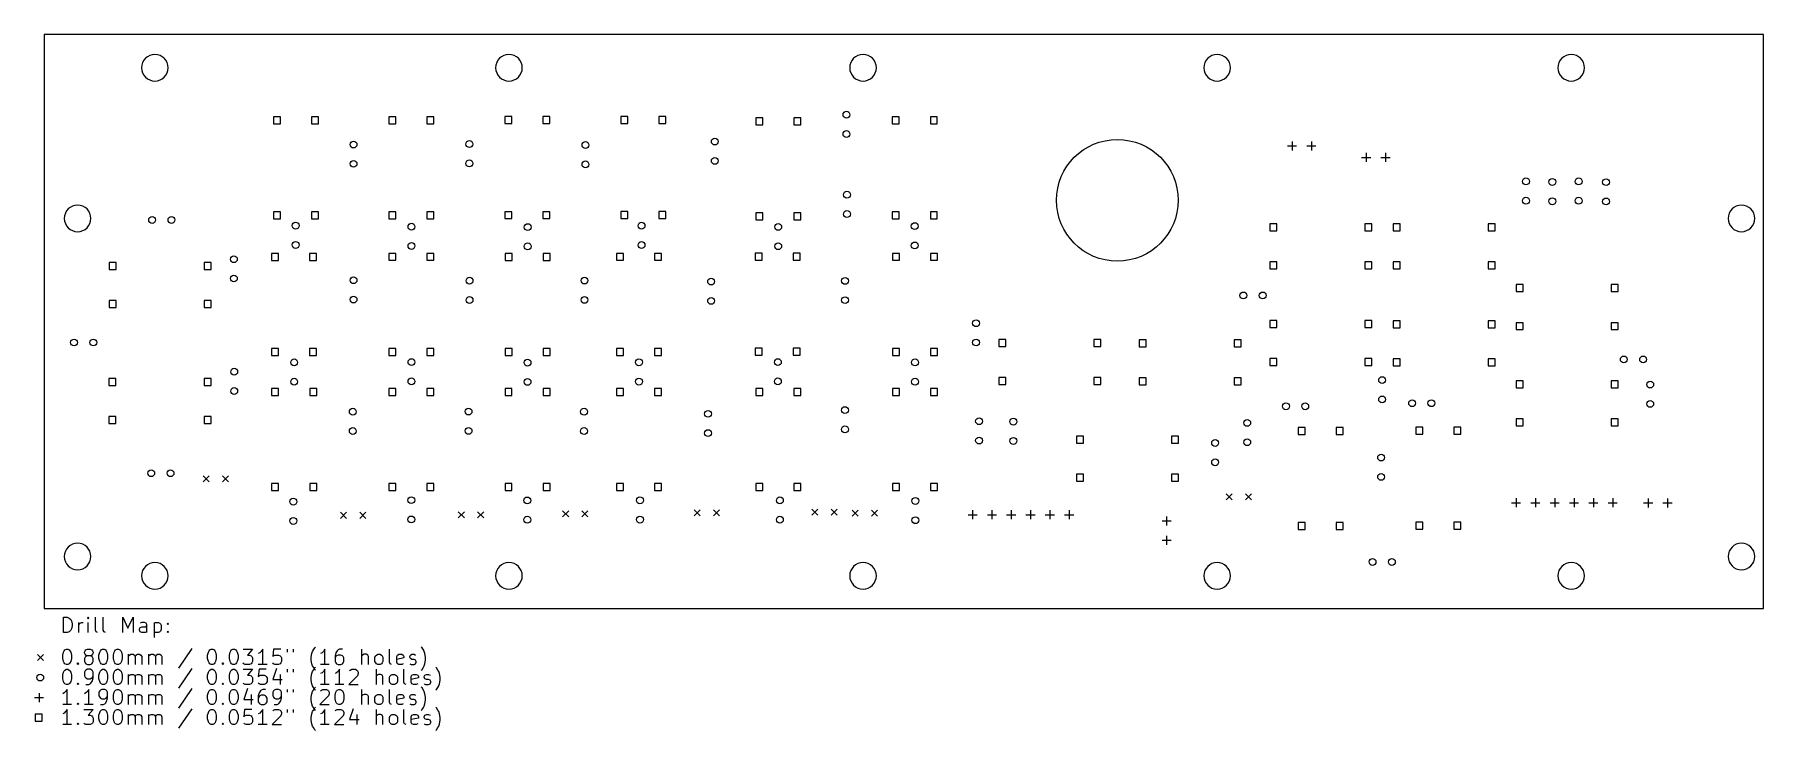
# Model space of a CAD drawing. Extents: x 32 to 259, y -121 to -30.
import ezdxf

# ---------------------------------------------------------------- set-up
doc = ezdxf.new("R2010")
doc.units = 0
doc.layers.add('BLACK', color=7, linetype='CONTINUOUS')

msp = doc.modelspace()

# ---------------------------------------------------------------- linework, layer by layer
at = {"layer": 'BLACK', "linetype": 'CONTINUOUS'}
for p, q in [((32.8305, -29.566), (32.8305, -105.046)), ((258.8905, -29.566), (32.8305, -29.566)), ((258.8905, -105.046), (258.8905, -29.566)), ((63.939624, -40.370376), (63.020376, -40.370376)), ((63.020376, -40.370376), (63.020376, -41.289624)), ((63.939624, -41.289624), (63.939624, -40.370376)), ((68.939624, -40.370376), (68.020376, -40.370376)), ((68.020376, -40.370376), (68.020376, -41.289624)), ((68.939624, -41.289624), (68.939624, -40.370376)), ((79.089624, -40.370376), (78.170376, -40.370376)), ((78.170376, -40.370376), (78.170376, -41.289624)), ((79.089624, -41.289624), (79.089624, -40.370376)), ((84.089624, -40.370376), (83.170376, -40.370376)), ((83.170376, -40.370376), (83.170376, -41.289624)), ((84.089624, -41.289624), (84.089624, -40.370376)), ((94.339624, -40.360376), (93.420376, -40.360376)), ((93.420376, -40.360376), (93.420376, -41.279624)), ((94.339624, -41.279624), (94.339624, -40.360376)), ((99.339624, -40.360376), (98.420376, -40.360376)), ((98.420376, -40.360376), (98.420376, -41.279624)), ((99.339624, -41.279624), (99.339624, -40.360376)), ((109.589624, -40.350376), (108.670376, -40.350376)), ((108.670376, -40.350376), (108.670376, -41.269624)), ((109.589624, -41.269624), (109.589624, -40.350376)), ((114.589624, -40.350376), (113.670376, -40.350376)), ((113.670376, -40.350376), (113.670376, -41.269624)), ((114.589624, -41.269624), (114.589624, -40.350376)), ((127.339624, -40.530376), (126.420376, -40.530376)), ((126.420376, -40.530376), (126.420376, -41.449624)), ((127.339624, -41.449624), (127.339624, -40.530376)), ((132.339624, -40.530376), (131.420376, -40.530376)), ((131.420376, -40.530376), (131.420376, -41.449624)), ((132.339624, -41.449624), (132.339624, -40.530376)), ((145.279624, -40.370376), (144.360376, -40.370376)), ((144.360376, -40.370376), (144.360376, -41.289624)), ((145.279624, -41.289624), (145.279624, -40.370376)), ((150.279624, -40.370376), (149.360376, -40.370376)), ((149.360376, -40.370376), (149.360376, -41.289624)), ((150.279624, -41.289624), (150.279624, -40.370376)), ((63.020376, -41.289624), (63.939624, -41.289624)), ((68.020376, -41.289624), (68.939624, -41.289624)), ((78.170376, -41.289624), (79.089624, -41.289624)), ((83.170376, -41.289624), (84.089624, -41.289624)), ((93.420376, -41.279624), (94.339624, -41.279624)), ((98.420376, -41.279624), (99.339624, -41.279624)), ((108.670376, -41.269624), (109.589624, -41.269624)), ((113.670376, -41.269624), (114.589624, -41.269624)), ((126.420376, -41.449624), (127.339624, -41.449624)), ((131.420376, -41.449624), (132.339624, -41.449624)), ((144.360376, -41.289624), (145.279624, -41.289624)), ((149.360376, -41.289624), (150.279624, -41.289624)), ((196.325, -44.22), (197.515, -44.22)), ((196.92, -43.625), (196.92, -44.815)), ((198.865, -44.22), (200.055, -44.22)), ((199.46, -43.625), (199.46, -44.815)), ((206.66, -45.135), (206.66, -46.325)), ((209.2, -45.135), (209.2, -46.325)), ((206.065, -45.73), (207.255, -45.73)), ((208.605, -45.73), (209.795, -45.73)), ((63.939624, -52.870376), (63.020376, -52.870376)), ((63.020376, -52.870376), (63.020376, -53.789624)), ((63.020376, -53.789624), (63.939624, -53.789624)), ((63.939624, -53.789624), (63.939624, -52.870376)), ((68.939624, -52.870376), (68.020376, -52.870376)), ((68.020376, -52.870376), (68.020376, -53.789624)), ((68.020376, -53.789624), (68.939624, -53.789624)), ((68.939624, -53.789624), (68.939624, -52.870376)), ((79.089624, -52.870376), (78.170376, -52.870376)), ((78.170376, -52.870376), (78.170376, -53.789624)), ((78.170376, -53.789624), (79.089624, -53.789624)), ((79.089624, -53.789624), (79.089624, -52.870376)), ((84.089624, -52.870376), (83.170376, -52.870376)), ((83.170376, -52.870376), (83.170376, -53.789624)), ((83.170376, -53.789624), (84.089624, -53.789624)), ((84.089624, -53.789624), (84.089624, -52.870376)), ((94.339624, -52.860376), (93.420376, -52.860376)), ((93.420376, -52.860376), (93.420376, -53.779624)), ((93.420376, -53.779624), (94.339624, -53.779624)), ((94.339624, -53.779624), (94.339624, -52.860376)), ((99.339624, -52.860376), (98.420376, -52.860376)), ((98.420376, -52.860376), (98.420376, -53.779624)), ((98.420376, -53.779624), (99.339624, -53.779624)), ((99.339624, -53.779624), (99.339624, -52.860376)), ((109.589624, -52.850376), (108.670376, -52.850376)), ((108.670376, -52.850376), (108.670376, -53.769624)), ((108.670376, -53.769624), (109.589624, -53.769624)), ((109.589624, -53.769624), (109.589624, -52.850376)), ((114.589624, -52.850376), (113.670376, -52.850376)), ((113.670376, -52.850376), (113.670376, -53.769624)), ((113.670376, -53.769624), (114.589624, -53.769624)), ((114.589624, -53.769624), (114.589624, -52.850376)), ((127.339624, -53.030376), (126.420376, -53.030376)), ((126.420376, -53.030376), (126.420376, -53.949624)), ((126.420376, -53.949624), (127.339624, -53.949624)), ((127.339624, -53.949624), (127.339624, -53.030376)), ((132.339624, -53.030376), (131.420376, -53.030376)), ((131.420376, -53.030376), (131.420376, -53.949624)), ((131.420376, -53.949624), (132.339624, -53.949624)), ((132.339624, -53.949624), (132.339624, -53.030376)), ((145.279624, -52.870376), (144.360376, -52.870376)), ((144.360376, -52.870376), (144.360376, -53.789624)), ((144.360376, -53.789624), (145.279624, -53.789624)), ((145.279624, -53.789624), (145.279624, -52.870376)), ((150.279624, -52.870376), (149.360376, -52.870376)), ((149.360376, -52.870376), (149.360376, -53.789624)), ((149.360376, -53.789624), (150.279624, -53.789624)), ((150.279624, -53.789624), (150.279624, -52.870376)), ((194.899624, -54.450376), (193.980376, -54.450376)), ((193.980376, -54.450376), (193.980376, -55.369624)), ((194.899624, -55.369624), (194.899624, -54.450376)), ((207.399624, -54.450376), (206.480376, -54.450376)), ((206.480376, -54.450376), (206.480376, -55.369624)), ((207.399624, -55.369624), (207.399624, -54.450376)), ((211.109624, -54.470376), (210.190376, -54.470376)), ((210.190376, -54.470376), (210.190376, -55.389624)), ((211.109624, -55.389624), (211.109624, -54.470376)), ((223.609624, -54.470376), (222.690376, -54.470376)), ((222.690376, -54.470376), (222.690376, -55.389624)), ((223.609624, -55.389624), (223.609624, -54.470376)), ((193.980376, -55.369624), (194.899624, -55.369624)), ((206.480376, -55.369624), (207.399624, -55.369624)), ((210.190376, -55.389624), (211.109624, -55.389624)), ((222.690376, -55.389624), (223.609624, -55.389624)), ((63.669624, -58.360376), (62.750376, -58.360376)), ((62.750376, -58.360376), (62.750376, -59.279624)), ((63.669624, -59.279624), (63.669624, -58.360376)), ((68.669624, -58.360376), (67.750376, -58.360376)), ((67.750376, -58.360376), (67.750376, -59.279624)), ((68.669624, -59.279624), (68.669624, -58.360376)), ((79.099624, -58.340376), (78.180376, -58.340376)), ((78.180376, -58.340376), (78.180376, -59.259624)), ((79.099624, -59.259624), (79.099624, -58.340376)), ((84.099624, -58.340376), (83.180376, -58.340376)), ((83.180376, -58.340376), (83.180376, -59.259624)), ((84.099624, -59.259624), (84.099624, -58.340376)), ((94.379624, -58.350376), (93.460376, -58.350376)), ((93.460376, -58.350376), (93.460376, -59.269624)), ((94.379624, -59.269624), (94.379624, -58.350376)), ((99.379624, -58.350376), (98.460376, -58.350376)), ((98.460376, -58.350376), (98.460376, -59.269624)), ((99.379624, -59.269624), (99.379624, -58.350376)), ((108.999624, -58.340376), (108.080376, -58.340376)), ((108.080376, -58.340376), (108.080376, -59.259624)), ((108.999624, -59.259624), (108.999624, -58.340376)), ((113.999624, -58.340376), (113.080376, -58.340376)), ((113.080376, -58.340376), (113.080376, -59.259624)), ((113.999624, -59.259624), (113.999624, -58.340376)), ((127.249624, -58.300376), (126.330376, -58.300376)), ((126.330376, -58.300376), (126.330376, -59.219624)), ((127.249624, -59.219624), (127.249624, -58.300376)), ((132.249624, -58.300376), (131.330376, -58.300376)), ((131.330376, -58.300376), (131.330376, -59.219624)), ((132.249624, -59.219624), (132.249624, -58.300376)), ((145.309624, -58.340376), (144.390376, -58.340376)), ((144.390376, -58.340376), (144.390376, -59.259624)), ((145.309624, -59.259624), (145.309624, -58.340376)), ((150.309624, -58.340376), (149.390376, -58.340376)), ((149.390376, -58.340376), (149.390376, -59.259624)), ((150.309624, -59.259624), (150.309624, -58.340376)), ((42.299624, -59.530376), (41.380376, -59.530376)), ((41.380376, -59.530376), (41.380376, -60.449624)), ((41.380376, -60.449624), (42.299624, -60.449624)), ((42.299624, -60.449624), (42.299624, -59.530376)), ((54.799624, -59.530376), (53.880376, -59.530376)), ((53.880376, -59.530376), (53.880376, -60.449624)), ((53.880376, -60.449624), (54.799624, -60.449624)), ((54.799624, -60.449624), (54.799624, -59.530376)), ((62.750376, -59.279624), (63.669624, -59.279624)), ((67.750376, -59.279624), (68.669624, -59.279624)), ((78.180376, -59.259624), (79.099624, -59.259624)), ((83.180376, -59.259624), (84.099624, -59.259624)), ((93.460376, -59.269624), (94.379624, -59.269624)), ((98.460376, -59.269624), (99.379624, -59.269624)), ((108.080376, -59.259624), (108.999624, -59.259624)), ((113.080376, -59.259624), (113.999624, -59.259624)), ((126.330376, -59.219624), (127.249624, -59.219624)), ((131.330376, -59.219624), (132.249624, -59.219624)), ((144.390376, -59.259624), (145.309624, -59.259624)), ((149.390376, -59.259624), (150.309624, -59.259624)), ((194.899624, -59.450376), (193.980376, -59.450376)), ((193.980376, -59.450376), (193.980376, -60.369624)), ((193.980376, -60.369624), (194.899624, -60.369624)), ((194.899624, -60.369624), (194.899624, -59.450376)), ((207.399624, -59.450376), (206.480376, -59.450376)), ((206.480376, -59.450376), (206.480376, -60.369624)), ((206.480376, -60.369624), (207.399624, -60.369624)), ((207.399624, -60.369624), (207.399624, -59.450376)), ((211.109624, -59.470376), (210.190376, -59.470376)), ((210.190376, -59.470376), (210.190376, -60.389624)), ((210.190376, -60.389624), (211.109624, -60.389624)), ((211.109624, -60.389624), (211.109624, -59.470376)), ((223.609624, -59.470376), (222.690376, -59.470376)), ((222.690376, -59.470376), (222.690376, -60.389624)), ((222.690376, -60.389624), (223.609624, -60.389624)), ((223.609624, -60.389624), (223.609624, -59.470376)), ((227.289624, -62.460376), (226.370376, -62.460376)), ((226.370376, -62.460376), (226.370376, -63.379624)), ((226.370376, -63.379624), (227.289624, -63.379624)), ((227.289624, -63.379624), (227.289624, -62.460376)), ((239.789624, -62.460376), (238.870376, -62.460376)), ((238.870376, -62.460376), (238.870376, -63.379624)), ((238.870376, -63.379624), (239.789624, -63.379624)), ((239.789624, -63.379624), (239.789624, -62.460376)), ((42.299624, -64.530376), (41.380376, -64.530376)), ((41.380376, -64.530376), (41.380376, -65.449624)), ((41.380376, -65.449624), (42.299624, -65.449624)), ((42.299624, -65.449624), (42.299624, -64.530376)), ((54.799624, -64.530376), (53.880376, -64.530376)), ((53.880376, -64.530376), (53.880376, -65.449624)), ((53.880376, -65.449624), (54.799624, -65.449624)), ((54.799624, -65.449624), (54.799624, -64.530376)), ((194.899624, -67.180376), (193.980376, -67.180376)), ((193.980376, -67.180376), (193.980376, -68.099624)), ((193.980376, -68.099624), (194.899624, -68.099624)), ((194.899624, -68.099624), (194.899624, -67.180376)), ((207.399624, -67.180376), (206.480376, -67.180376)), ((206.480376, -67.180376), (206.480376, -68.099624)), ((206.480376, -68.099624), (207.399624, -68.099624)), ((207.399624, -68.099624), (207.399624, -67.180376)), ((211.129624, -67.200376), (210.210376, -67.200376)), ((210.210376, -67.200376), (210.210376, -68.119624)), ((210.210376, -68.119624), (211.129624, -68.119624)), ((211.129624, -68.119624), (211.129624, -67.200376)), ((223.629624, -67.200376), (222.710376, -67.200376)), ((222.710376, -67.200376), (222.710376, -68.119624)), ((222.710376, -68.119624), (223.629624, -68.119624)), ((223.629624, -68.119624), (223.629624, -67.200376)), ((227.289624, -67.460376), (226.370376, -67.460376)), ((226.370376, -67.460376), (226.370376, -68.379624)), ((227.289624, -68.379624), (227.289624, -67.460376)), ((239.789624, -67.460376), (238.870376, -67.460376)), ((238.870376, -67.460376), (238.870376, -68.379624)), ((239.789624, -68.379624), (239.789624, -67.460376)), ((159.269624, -69.680376), (158.350376, -69.680376)), ((158.350376, -69.680376), (158.350376, -70.599624)), ((159.269624, -70.599624), (159.269624, -69.680376)), ((171.769624, -69.680376), (170.850376, -69.680376)), ((170.850376, -69.680376), (170.850376, -70.599624)), ((171.769624, -70.599624), (171.769624, -69.680376)), ((177.739624, -69.700376), (176.820376, -69.700376)), ((176.820376, -69.700376), (176.820376, -70.619624)), ((177.739624, -70.619624), (177.739624, -69.700376)), ((190.239624, -69.700376), (189.320376, -69.700376)), ((189.320376, -69.700376), (189.320376, -70.619624)), ((190.239624, -70.619624), (190.239624, -69.700376)), ((226.370376, -68.379624), (227.289624, -68.379624)), ((238.870376, -68.379624), (239.789624, -68.379624)), ((63.669624, -70.860376), (62.750376, -70.860376)), ((62.750376, -70.860376), (62.750376, -71.779624)), ((62.750376, -71.779624), (63.669624, -71.779624)), ((63.669624, -71.779624), (63.669624, -70.860376)), ((68.669624, -70.860376), (67.750376, -70.860376)), ((67.750376, -70.860376), (67.750376, -71.779624)), ((67.750376, -71.779624), (68.669624, -71.779624)), ((68.669624, -71.779624), (68.669624, -70.860376)), ((79.099624, -70.840376), (78.180376, -70.840376)), ((78.180376, -70.840376), (78.180376, -71.759624)), ((78.180376, -71.759624), (79.099624, -71.759624)), ((79.099624, -71.759624), (79.099624, -70.840376)), ((84.099624, -70.840376), (83.180376, -70.840376)), ((83.180376, -70.840376), (83.180376, -71.759624)), ((83.180376, -71.759624), (84.099624, -71.759624)), ((84.099624, -71.759624), (84.099624, -70.840376)), ((94.379624, -70.850376), (93.460376, -70.850376)), ((93.460376, -70.850376), (93.460376, -71.769624)), ((93.460376, -71.769624), (94.379624, -71.769624)), ((94.379624, -71.769624), (94.379624, -70.850376)), ((99.379624, -70.850376), (98.460376, -70.850376)), ((98.460376, -70.850376), (98.460376, -71.769624)), ((98.460376, -71.769624), (99.379624, -71.769624)), ((99.379624, -71.769624), (99.379624, -70.850376)), ((108.999624, -70.840376), (108.080376, -70.840376)), ((108.080376, -70.840376), (108.080376, -71.759624)), ((108.080376, -71.759624), (108.999624, -71.759624)), ((108.999624, -71.759624), (108.999624, -70.840376)), ((113.999624, -70.840376), (113.080376, -70.840376)), ((113.080376, -70.840376), (113.080376, -71.759624)), ((113.080376, -71.759624), (113.999624, -71.759624)), ((113.999624, -71.759624), (113.999624, -70.840376)), ((127.249624, -70.800376), (126.330376, -70.800376)), ((126.330376, -70.800376), (126.330376, -71.719624)), ((126.330376, -71.719624), (127.249624, -71.719624)), ((127.249624, -71.719624), (127.249624, -70.800376)), ((132.249624, -70.800376), (131.330376, -70.800376)), ((131.330376, -70.800376), (131.330376, -71.719624)), ((131.330376, -71.719624), (132.249624, -71.719624)), ((132.249624, -71.719624), (132.249624, -70.800376)), ((145.309624, -70.840376), (144.390376, -70.840376)), ((144.390376, -70.840376), (144.390376, -71.759624)), ((144.390376, -71.759624), (145.309624, -71.759624)), ((145.309624, -71.759624), (145.309624, -70.840376)), ((150.309624, -70.840376), (149.390376, -70.840376)), ((149.390376, -70.840376), (149.390376, -71.759624)), ((149.390376, -71.759624), (150.309624, -71.759624)), ((150.309624, -71.759624), (150.309624, -70.840376)), ((158.350376, -70.599624), (159.269624, -70.599624)), ((170.850376, -70.599624), (171.769624, -70.599624)), ((176.820376, -70.619624), (177.739624, -70.619624)), ((189.320376, -70.619624), (190.239624, -70.619624)), ((194.899624, -72.180376), (193.980376, -72.180376)), ((193.980376, -72.180376), (193.980376, -73.099624)), ((194.899624, -73.099624), (194.899624, -72.180376)), ((207.399624, -72.180376), (206.480376, -72.180376)), ((206.480376, -72.180376), (206.480376, -73.099624)), ((207.399624, -73.099624), (207.399624, -72.180376)), ((211.129624, -72.200376), (210.210376, -72.200376)), ((210.210376, -72.200376), (210.210376, -73.119624)), ((211.129624, -73.119624), (211.129624, -72.200376)), ((223.629624, -72.200376), (222.710376, -72.200376)), ((222.710376, -72.200376), (222.710376, -73.119624)), ((223.629624, -73.119624), (223.629624, -72.200376)), ((42.289624, -74.800376), (41.370376, -74.800376)), ((41.370376, -74.800376), (41.370376, -75.719624)), ((42.289624, -75.719624), (42.289624, -74.800376)), ((54.789624, -74.800376), (53.870376, -74.800376)), ((53.870376, -74.800376), (53.870376, -75.719624)), ((54.789624, -75.719624), (54.789624, -74.800376)), ((159.269624, -74.680376), (158.350376, -74.680376)), ((158.350376, -74.680376), (158.350376, -75.599624)), ((159.269624, -75.599624), (159.269624, -74.680376)), ((171.769624, -74.680376), (170.850376, -74.680376)), ((170.850376, -74.680376), (170.850376, -75.599624)), ((171.769624, -75.599624), (171.769624, -74.680376)), ((177.739624, -74.700376), (176.820376, -74.700376)), ((176.820376, -74.700376), (176.820376, -75.619624)), ((177.739624, -75.619624), (177.739624, -74.700376)), ((190.239624, -74.700376), (189.320376, -74.700376)), ((189.320376, -74.700376), (189.320376, -75.619624)), ((190.239624, -75.619624), (190.239624, -74.700376)), ((193.980376, -73.099624), (194.899624, -73.099624)), ((206.480376, -73.099624), (207.399624, -73.099624)), ((210.210376, -73.119624), (211.129624, -73.119624)), ((222.710376, -73.119624), (223.629624, -73.119624)), ((41.370376, -75.719624), (42.289624, -75.719624)), ((53.870376, -75.719624), (54.789624, -75.719624)), ((63.679624, -76.130376), (62.760376, -76.130376)), ((62.760376, -76.130376), (62.760376, -77.049624)), ((62.760376, -77.049624), (63.679624, -77.049624)), ((63.679624, -77.049624), (63.679624, -76.130376)), ((68.679624, -76.130376), (67.760376, -76.130376)), ((67.760376, -76.130376), (67.760376, -77.049624)), ((67.760376, -77.049624), (68.679624, -77.049624)), ((68.679624, -77.049624), (68.679624, -76.130376)), ((79.099624, -76.120376), (78.180376, -76.120376)), ((78.180376, -76.120376), (78.180376, -77.039624)), ((78.180376, -77.039624), (79.099624, -77.039624)), ((79.099624, -77.039624), (79.099624, -76.120376)), ((84.099624, -76.120376), (83.180376, -76.120376)), ((83.180376, -76.120376), (83.180376, -77.039624)), ((83.180376, -77.039624), (84.099624, -77.039624)), ((84.099624, -77.039624), (84.099624, -76.120376)), ((94.359624, -76.130376), (93.440376, -76.130376)), ((93.440376, -76.130376), (93.440376, -77.049624)), ((93.440376, -77.049624), (94.359624, -77.049624)), ((94.359624, -77.049624), (94.359624, -76.130376)), ((99.359624, -76.130376), (98.440376, -76.130376)), ((98.440376, -76.130376), (98.440376, -77.049624)), ((98.440376, -77.049624), (99.359624, -77.049624)), ((99.359624, -77.049624), (99.359624, -76.130376)), ((109.019624, -76.100376), (108.100376, -76.100376)), ((108.100376, -76.100376), (108.100376, -77.019624)), ((108.100376, -77.019624), (109.019624, -77.019624)), ((109.019624, -77.019624), (109.019624, -76.100376)), ((114.019624, -76.100376), (113.100376, -76.100376)), ((113.100376, -76.100376), (113.100376, -77.019624)), ((113.100376, -77.019624), (114.019624, -77.019624)), ((114.019624, -77.019624), (114.019624, -76.100376)), ((127.329624, -76.100376), (126.410376, -76.100376)), ((126.410376, -76.100376), (126.410376, -77.019624)), ((126.410376, -77.019624), (127.329624, -77.019624)), ((127.329624, -77.019624), (127.329624, -76.100376)), ((132.329624, -76.100376), (131.410376, -76.100376)), ((131.410376, -76.100376), (131.410376, -77.019624)), ((131.410376, -77.019624), (132.329624, -77.019624)), ((132.329624, -77.019624), (132.329624, -76.100376)), ((145.299624, -76.100376), (144.380376, -76.100376)), ((144.380376, -76.100376), (144.380376, -77.019624)), ((144.380376, -77.019624), (145.299624, -77.019624)), ((145.299624, -77.019624), (145.299624, -76.100376)), ((150.299624, -76.100376), (149.380376, -76.100376)), ((149.380376, -76.100376), (149.380376, -77.019624)), ((149.380376, -77.019624), (150.299624, -77.019624)), ((150.299624, -77.019624), (150.299624, -76.100376)), ((158.350376, -75.599624), (159.269624, -75.599624)), ((170.850376, -75.599624), (171.769624, -75.599624)), ((176.820376, -75.619624), (177.739624, -75.619624)), ((189.320376, -75.619624), (190.239624, -75.619624)), ((227.289624, -75.100376), (226.370376, -75.100376)), ((226.370376, -75.100376), (226.370376, -76.019624)), ((226.370376, -76.019624), (227.289624, -76.019624)), ((227.289624, -76.019624), (227.289624, -75.100376)), ((239.789624, -75.100376), (238.870376, -75.100376)), ((238.870376, -75.100376), (238.870376, -76.019624)), ((238.870376, -76.019624), (239.789624, -76.019624)), ((239.789624, -76.019624), (239.789624, -75.100376)), ((42.289624, -79.800376), (41.370376, -79.800376)), ((41.370376, -79.800376), (41.370376, -80.719624)), ((41.370376, -80.719624), (42.289624, -80.719624)), ((42.289624, -80.719624), (42.289624, -79.800376)), ((54.789624, -79.800376), (53.870376, -79.800376)), ((53.870376, -79.800376), (53.870376, -80.719624)), ((53.870376, -80.719624), (54.789624, -80.719624)), ((54.789624, -80.719624), (54.789624, -79.800376)), ((198.639624, -81.230376), (197.720376, -81.230376)), ((197.720376, -81.230376), (197.720376, -82.149624)), ((198.639624, -82.149624), (198.639624, -81.230376)), ((203.639624, -81.230376), (202.720376, -81.230376)), ((202.720376, -81.230376), (202.720376, -82.149624)), ((203.639624, -82.149624), (203.639624, -81.230376)), ((214.099624, -81.190376), (213.180376, -81.190376)), ((213.180376, -81.190376), (213.180376, -82.109624)), ((214.099624, -82.109624), (214.099624, -81.190376)), ((219.099624, -81.190376), (218.180376, -81.190376)), ((218.180376, -81.190376), (218.180376, -82.109624)), ((219.099624, -82.109624), (219.099624, -81.190376)), ((227.289624, -80.100376), (226.370376, -80.100376)), ((226.370376, -80.100376), (226.370376, -81.019624)), ((226.370376, -81.019624), (227.289624, -81.019624)), ((227.289624, -81.019624), (227.289624, -80.100376)), ((239.789624, -80.100376), (238.870376, -80.100376)), ((238.870376, -80.100376), (238.870376, -81.019624)), ((238.870376, -81.019624), (239.789624, -81.019624)), ((239.789624, -81.019624), (239.789624, -80.100376)), ((169.499624, -82.390376), (168.580376, -82.390376)), ((168.580376, -82.390376), (168.580376, -83.309624)), ((168.580376, -83.309624), (169.499624, -83.309624)), ((169.499624, -83.309624), (169.499624, -82.390376)), ((181.999624, -82.390376), (181.080376, -82.390376)), ((181.080376, -82.390376), (181.080376, -83.309624)), ((181.080376, -83.309624), (181.999624, -83.309624)), ((181.999624, -83.309624), (181.999624, -82.390376)), ((197.720376, -82.149624), (198.639624, -82.149624)), ((202.720376, -82.149624), (203.639624, -82.149624)), ((213.180376, -82.109624), (214.099624, -82.109624)), ((218.180376, -82.109624), (219.099624, -82.109624)), ((53.76, -87.61), (54.56, -88.41)), ((54.56, -87.61), (53.76, -88.41)), ((56.3, -87.61), (57.1, -88.41)), ((57.1, -87.61), (56.3, -88.41)), ((63.679624, -88.630376), (62.760376, -88.630376)), ((62.760376, -88.630376), (62.760376, -89.549624)), ((63.679624, -89.549624), (63.679624, -88.630376)), ((68.679624, -88.630376), (67.760376, -88.630376)), ((67.760376, -88.630376), (67.760376, -89.549624)), ((68.679624, -89.549624), (68.679624, -88.630376)), ((79.099624, -88.620376), (78.180376, -88.620376)), ((78.180376, -88.620376), (78.180376, -89.539624)), ((79.099624, -89.539624), (79.099624, -88.620376)), ((84.099624, -88.620376), (83.180376, -88.620376)), ((83.180376, -88.620376), (83.180376, -89.539624)), ((84.099624, -89.539624), (84.099624, -88.620376)), ((94.359624, -88.630376), (93.440376, -88.630376)), ((93.440376, -88.630376), (93.440376, -89.549624)), ((94.359624, -89.549624), (94.359624, -88.630376)), ((99.359624, -88.630376), (98.440376, -88.630376)), ((98.440376, -88.630376), (98.440376, -89.549624)), ((99.359624, -89.549624), (99.359624, -88.630376)), ((109.019624, -88.600376), (108.100376, -88.600376)), ((108.100376, -88.600376), (108.100376, -89.519624)), ((109.019624, -89.519624), (109.019624, -88.600376)), ((114.019624, -88.600376), (113.100376, -88.600376)), ((113.100376, -88.600376), (113.100376, -89.519624)), ((114.019624, -89.519624), (114.019624, -88.600376)), ((127.329624, -88.600376), (126.410376, -88.600376)), ((126.410376, -88.600376), (126.410376, -89.519624)), ((127.329624, -89.519624), (127.329624, -88.600376)), ((132.329624, -88.600376), (131.410376, -88.600376)), ((131.410376, -88.600376), (131.410376, -89.519624)), ((132.329624, -89.519624), (132.329624, -88.600376)), ((145.299624, -88.600376), (144.380376, -88.600376)), ((144.380376, -88.600376), (144.380376, -89.519624)), ((145.299624, -89.519624), (145.299624, -88.600376)), ((150.299624, -88.600376), (149.380376, -88.600376)), ((149.380376, -88.600376), (149.380376, -89.519624)), ((150.299624, -89.519624), (150.299624, -88.600376)), ((169.499624, -87.390376), (168.580376, -87.390376)), ((168.580376, -87.390376), (168.580376, -88.309624)), ((168.580376, -88.309624), (169.499624, -88.309624)), ((169.499624, -88.309624), (169.499624, -87.390376)), ((181.999624, -87.390376), (181.080376, -87.390376)), ((181.080376, -87.390376), (181.080376, -88.309624)), ((181.080376, -88.309624), (181.999624, -88.309624)), ((181.999624, -88.309624), (181.999624, -87.390376)), ((62.760376, -89.549624), (63.679624, -89.549624)), ((67.760376, -89.549624), (68.679624, -89.549624)), ((78.180376, -89.539624), (79.099624, -89.539624)), ((83.180376, -89.539624), (84.099624, -89.539624)), ((93.440376, -89.549624), (94.359624, -89.549624)), ((98.440376, -89.549624), (99.359624, -89.549624)), ((108.100376, -89.519624), (109.019624, -89.519624)), ((113.100376, -89.519624), (114.019624, -89.519624)), ((126.410376, -89.519624), (127.329624, -89.519624)), ((131.410376, -89.519624), (132.329624, -89.519624)), ((144.380376, -89.519624), (145.299624, -89.519624)), ((149.380376, -89.519624), (150.299624, -89.519624)), ((188.25, -89.96), (189.05, -90.76)), ((189.05, -89.96), (188.25, -90.76)), ((190.79, -89.96), (191.59, -90.76)), ((191.59, -89.96), (190.79, -90.76)), ((226.37, -90.545), (226.37, -91.735)), ((228.91, -90.545), (228.91, -91.735)), ((231.45, -90.545), (231.45, -91.735)), ((233.99, -90.545), (233.99, -91.735)), ((236.53, -90.545), (236.53, -91.735)), ((239.07, -90.545), (239.07, -91.735)), ((243.74, -90.565), (243.74, -91.755)), ((246.28, -90.565), (246.28, -91.755)), ((71.815, -92.4), (72.615, -93.2)), ((72.615, -92.4), (71.815, -93.2)), ((74.355, -92.4), (75.155, -93.2)), ((75.155, -92.4), (74.355, -93.2)), ((87.3, -92.34), (88.1, -93.14)), ((88.1, -92.34), (87.3, -93.14)), ((89.84, -92.34), (90.64, -93.14)), ((90.64, -92.34), (89.84, -93.14)), ((101.01, -92.19), (101.81, -92.99)), ((101.81, -92.19), (101.01, -92.99)), ((103.55, -92.19), (104.35, -92.99)), ((104.35, -92.19), (103.55, -92.99)), ((118.3, -92.06), (119.1, -92.86)), ((119.1, -92.06), (118.3, -92.86)), ((120.84, -92.06), (121.64, -92.86)), ((121.64, -92.06), (120.84, -92.86)), ((133.79, -92), (134.59, -92.8)), ((134.59, -92), (133.79, -92.8)), ((136.33, -92), (137.13, -92.8)), ((137.13, -92), (136.33, -92.8)), ((139.075, -92.1), (139.875, -92.9)), ((139.875, -92.1), (139.075, -92.9)), ((141.615, -92.1), (142.415, -92.9)), ((142.415, -92.1), (141.615, -92.9)), ((154.315, -92.72), (155.505, -92.72)), ((154.91, -92.125), (154.91, -93.315)), ((156.855, -92.72), (158.045, -92.72)), ((157.45, -92.125), (157.45, -93.315)), ((159.395, -92.72), (160.585, -92.72)), ((159.99, -92.125), (159.99, -93.315)), ((161.935, -92.72), (163.125, -92.72)), ((162.53, -92.125), (162.53, -93.315)), ((164.475, -92.72), (165.665, -92.72)), ((165.07, -92.125), (165.07, -93.315)), ((167.015, -92.72), (168.205, -92.72)), ((167.61, -92.125), (167.61, -93.315)), ((180.43, -92.945), (180.43, -94.135)), ((225.775, -91.14), (226.965, -91.14)), ((228.315, -91.14), (229.505, -91.14)), ((230.855, -91.14), (232.045, -91.14)), ((233.395, -91.14), (234.585, -91.14)), ((235.935, -91.14), (237.125, -91.14)), ((238.475, -91.14), (239.665, -91.14)), ((243.145, -91.16), (244.335, -91.16)), ((245.685, -91.16), (246.875, -91.16)), ((179.835, -93.54), (181.025, -93.54)), ((198.639624, -93.730376), (197.720376, -93.730376)), ((197.720376, -93.730376), (197.720376, -94.649624)), ((197.720376, -94.649624), (198.639624, -94.649624)), ((198.639624, -94.649624), (198.639624, -93.730376)), ((203.639624, -93.730376), (202.720376, -93.730376)), ((202.720376, -93.730376), (202.720376, -94.649624)), ((202.720376, -94.649624), (203.639624, -94.649624)), ((203.639624, -94.649624), (203.639624, -93.730376)), ((214.099624, -93.690376), (213.180376, -93.690376)), ((213.180376, -93.690376), (213.180376, -94.609624)), ((213.180376, -94.609624), (214.099624, -94.609624)), ((214.099624, -94.609624), (214.099624, -93.690376)), ((219.099624, -93.690376), (218.180376, -93.690376)), ((218.180376, -93.690376), (218.180376, -94.609624)), ((218.180376, -94.609624), (219.099624, -94.609624)), ((219.099624, -94.609624), (219.099624, -93.690376)), ((179.835, -96.08), (181.025, -96.08)), ((180.43, -95.485), (180.43, -96.675)), ((32.8305, -105.046), (258.8905, -105.046)), ((35.388268, -108.210838), (35.388268, -106.210838)), ((35.388268, -106.210838), (35.864458, -106.210838)), ((35.864458, -106.210838), (36.150173, -106.306076)), ((36.150173, -106.306076), (36.340649, -106.496552)), ((36.340649, -106.496552), (36.435887, -106.687028)), ((36.435887, -106.687028), (36.531125, -107.06798)), ((38.626363, -106.210838), (38.531125, -106.306076)), ((38.531125, -106.306076), (38.626363, -106.401314)), ((38.721601, -106.306076), (38.626363, -106.210838)), ((38.626363, -106.210838), (38.626363, -106.401314)), ((38.626363, -106.401314), (38.721601, -106.306076)), ((39.578744, -107.925123), (39.578744, -106.210838)), ((40.626363, -107.925123), (40.626363, -106.210838)), ((43.197792, -108.210838), (43.197792, -106.210838)), ((43.197792, -106.210838), (43.864459, -107.639409)), ((43.864459, -107.639409), (44.531125, -106.210838)), ((44.531125, -106.210838), (44.531125, -108.210838)), ((35.864458, -108.210838), (35.388268, -108.210838)), ((36.150173, -108.1156), (35.864458, -108.210838)), ((36.340649, -107.925123), (36.150173, -108.1156)), ((36.435887, -107.734647), (36.340649, -107.925123)), ((36.531125, -107.353695), (36.435887, -107.734647)), ((36.531125, -107.06798), (36.531125, -107.353695)), ((37.388268, -108.210838), (37.388268, -106.877504)), ((37.388268, -107.258457), (37.483506, -107.06798)), ((37.483506, -107.06798), (37.578744, -106.972742)), ((37.578744, -106.972742), (37.76922, -106.877504)), ((37.76922, -106.877504), (37.959697, -106.877504)), ((38.626363, -108.210838), (38.626363, -106.877504)), ((39.673982, -108.1156), (39.578744, -107.925123)), ((39.864458, -108.210838), (39.673982, -108.1156)), ((40.721601, -108.1156), (40.626363, -107.925123)), ((40.912077, -108.210838), (40.721601, -108.1156)), ((45.388268, -107.734647), (45.483506, -107.544171)), ((45.388268, -107.925123), (45.388268, -107.734647)), ((45.483506, -108.1156), (45.388268, -107.925123)), ((45.673982, -106.877504), (45.483506, -106.972742)), ((45.483506, -107.544171), (45.673982, -107.448933)), ((45.673982, -108.210838), (45.483506, -108.1156)), ((46.054935, -106.877504), (45.673982, -106.877504)), ((45.673982, -107.448933), (46.150173, -107.448933)), ((46.150173, -108.210838), (45.673982, -108.210838)), ((46.245411, -106.972742), (46.054935, -106.877504)), ((46.150173, -107.448933), (46.340649, -107.353695)), ((46.340649, -108.1156), (46.150173, -108.210838)), ((46.340649, -107.163219), (46.245411, -106.972742)), ((46.340649, -108.210838), (46.340649, -107.163219)), ((47.29303, -106.877504), (47.29303, -108.877504)), ((47.29303, -106.972742), (47.483506, -106.877504)), ((47.483506, -108.210838), (47.29303, -108.1156)), ((47.483506, -106.877504), (47.864459, -106.877504)), ((47.864459, -108.210838), (47.483506, -108.210838)), ((47.864459, -106.877504), (48.054935, -106.972742)), ((48.054935, -108.1156), (47.864459, -108.210838)), ((48.054935, -106.972742), (48.150173, -107.06798)), ((48.150173, -108.020361), (48.054935, -108.1156)), ((48.150173, -107.06798), (48.245411, -107.258457)), ((48.245411, -107.829885), (48.150173, -108.020361)), ((48.245411, -107.258457), (48.245411, -107.829885)), ((49.007316, -107.06798), (49.102554, -106.972742)), ((49.102554, -107.163219), (49.007316, -107.06798)), ((49.007316, -108.1156), (49.102554, -108.020361)), ((49.102554, -108.210838), (49.007316, -108.1156)), ((49.102554, -106.972742), (49.197792, -107.06798)), ((49.102554, -106.972742), (49.102554, -107.163219)), ((49.197792, -107.06798), (49.102554, -107.163219)), ((49.102554, -108.020361), (49.197792, -108.1156)), ((49.102554, -108.020361), (49.102554, -108.210838)), ((49.197792, -108.1156), (49.102554, -108.210838)), ((31.9805, -111.096), (32.7805, -111.896)), ((32.7805, -111.096), (31.9805, -111.896)), ((35.29303, -111.172742), (35.388268, -110.79179)), ((35.29303, -111.648933), (35.29303, -111.172742)), ((35.388268, -110.79179), (35.483506, -110.601314)), ((35.483506, -110.601314), (35.578744, -110.506076)), ((35.578744, -110.506076), (35.76922, -110.410838)), ((35.76922, -110.410838), (35.959697, -110.410838)), ((35.959697, -110.410838), (36.150173, -110.506076)), ((36.150173, -110.506076), (36.245411, -110.601314)), ((36.245411, -110.601314), (36.340649, -110.79179)), ((36.340649, -110.79179), (36.435887, -111.172742)), ((36.435887, -111.172742), (36.435887, -111.648933)), ((38.150173, -110.79179), (38.245411, -110.601314)), ((38.150173, -110.887028), (38.150173, -110.79179)), ((38.245411, -111.077504), (38.150173, -110.887028)), ((38.245411, -110.601314), (38.340649, -110.506076)), ((38.340649, -111.172742), (38.245411, -111.077504)), ((38.340649, -111.363219), (38.245411, -111.458457)), ((38.340649, -110.506076), (38.531125, -110.410838)), ((38.531125, -111.26798), (38.340649, -111.172742)), ((38.531125, -111.26798), (38.340649, -111.363219)), ((38.531125, -110.410838), (38.912078, -110.410838)), ((38.912078, -111.26798), (38.531125, -111.26798)), ((38.912078, -110.410838), (39.102554, -110.506076)), ((39.102554, -111.172742), (38.912078, -111.26798)), ((39.102554, -111.363219), (38.912078, -111.26798)), ((39.102554, -110.506076), (39.197792, -110.601314)), ((39.197792, -111.077504), (39.102554, -111.172742)), ((39.197792, -111.458457), (39.102554, -111.363219)), ((39.197792, -110.601314), (39.29303, -110.79179)), ((39.29303, -110.887028), (39.197792, -111.077504)), ((39.29303, -110.79179), (39.29303, -110.887028)), ((40.054935, -111.172742), (40.150173, -110.79179)), ((40.054935, -111.648933), (40.054935, -111.172742)), ((40.150173, -110.79179), (40.245411, -110.601314)), ((40.245411, -110.601314), (40.340649, -110.506076)), ((40.340649, -110.506076), (40.531125, -110.410838)), ((40.531125, -110.410838), (40.721602, -110.410838)), ((40.721602, -110.410838), (40.912078, -110.506076)), ((40.912078, -110.506076), (41.007316, -110.601314)), ((41.007316, -110.601314), (41.102554, -110.79179)), ((41.102554, -110.79179), (41.197792, -111.172742)), ((41.197792, -111.172742), (41.197792, -111.648933)), ((41.959697, -111.172742), (42.054935, -110.79179)), ((41.959697, -111.648933), (41.959697, -111.172742)), ((42.054935, -110.79179), (42.150173, -110.601314)), ((42.150173, -110.601314), (42.245411, -110.506076)), ((42.245411, -110.506076), (42.435887, -110.410838)), ((42.435887, -110.410838), (42.626364, -110.410838)), ((42.626364, -110.410838), (42.81684, -110.506076)), ((42.81684, -110.506076), (42.912078, -110.601314)), ((42.912078, -110.601314), (43.007316, -110.79179)), ((43.007316, -110.79179), (43.102554, -111.172742)), ((43.102554, -111.172742), (43.102554, -111.648933)), ((43.959697, -112.410838), (43.959697, -111.077504)), ((43.959697, -111.26798), (44.054935, -111.172742)), ((44.054935, -111.172742), (44.245411, -111.077504)), ((44.245411, -111.077504), (44.531126, -111.077504)), ((44.531126, -111.077504), (44.721602, -111.172742)), ((44.721602, -111.172742), (44.81684, -111.363219)), ((44.81684, -111.363219), (44.912078, -111.172742)), ((44.81684, -111.363219), (44.81684, -112.410838)), ((44.912078, -111.172742), (45.102554, -111.077504)), ((45.102554, -111.077504), (45.388268, -111.077504)), ((45.388268, -111.077504), (45.578745, -111.172742)), ((45.578745, -111.172742), (45.673983, -111.363219)), ((45.673983, -111.363219), (45.673983, -112.410838)), ((46.626364, -112.410838), (46.626364, -111.077504)), ((46.626364, -111.26798), (46.721602, -111.172742)), ((46.721602, -111.172742), (46.912078, -111.077504)), ((46.912078, -111.077504), (47.197793, -111.077504)), ((47.197793, -111.077504), (47.388269, -111.172742)), ((47.388269, -111.172742), (47.483507, -111.363219)), ((47.483507, -111.363219), (47.578745, -111.172742)), ((47.483507, -111.363219), (47.483507, -112.410838)), ((47.578745, -111.172742), (47.769221, -111.077504)), ((47.769221, -111.077504), (48.054935, -111.077504)), ((48.054935, -111.077504), (48.245412, -111.172742)), ((48.245412, -111.172742), (48.34065, -111.363219)), ((48.34065, -111.363219), (48.34065, -112.410838)), ((52.245412, -110.3156), (50.531127, -112.887028)), ((54.340651, -111.172742), (54.435889, -110.79179)), ((54.340651, -111.648933), (54.340651, -111.172742)), ((54.435889, -110.79179), (54.531127, -110.601314)), ((54.531127, -110.601314), (54.626365, -110.506076)), ((54.626365, -110.506076), (54.816841, -110.410838)), ((54.816841, -110.410838), (55.007318, -110.410838)), ((55.007318, -110.410838), (55.197794, -110.506076)), ((55.197794, -110.506076), (55.293032, -110.601314)), ((55.293032, -110.601314), (55.38827, -110.79179)), ((55.38827, -110.79179), (55.483508, -111.172742)), ((55.483508, -111.172742), (55.483508, -111.648933)), ((57.197794, -111.172742), (57.293032, -110.79179)), ((57.197794, -111.648933), (57.197794, -111.172742)), ((57.293032, -110.79179), (57.38827, -110.601314)), ((57.38827, -110.601314), (57.483508, -110.506076)), ((57.483508, -110.506076), (57.673984, -110.410838)), ((57.673984, -110.410838), (57.864461, -110.410838)), ((57.864461, -110.410838), (58.054937, -110.506076)), ((58.054937, -110.506076), (58.150175, -110.601314)), ((58.150175, -110.601314), (58.245413, -110.79179)), ((58.245413, -110.79179), (58.340651, -111.172742)), ((58.340651, -111.172742), (58.340651, -111.648933)), ((59.007318, -110.410838), (60.245413, -110.410838)), ((60.245413, -110.410838), (59.578746, -111.172742)), ((59.578746, -111.172742), (59.864461, -111.172742)), ((59.864461, -111.172742), (60.054937, -111.26798)), ((60.054937, -111.26798), (60.150175, -111.363219)), ((60.150175, -111.363219), (60.245413, -111.553695)), ((61.197794, -110.887028), (61.007318, -110.982266)), ((61.38827, -110.696552), (61.197794, -110.887028)), ((61.578746, -110.410838), (61.38827, -110.696552)), ((61.578746, -112.410838), (61.578746, -110.410838)), ((63.007318, -110.410838), (62.91208, -111.363219)), ((62.91208, -111.363219), (63.007318, -111.26798)), ((63.959699, -110.410838), (63.007318, -110.410838)), ((63.007318, -111.26798), (63.197794, -111.172742)), ((63.197794, -111.172742), (63.673985, -111.172742)), ((63.673985, -111.172742), (63.864461, -111.26798)), ((63.864461, -111.26798), (63.959699, -111.363219)), ((63.959699, -111.363219), (64.054937, -111.553695)), ((64.816842, -110.410838), (64.816842, -110.79179)), ((65.578747, -110.410838), (65.578747, -110.79179)), ((67.9597, -111.458457), (68.054938, -110.982266)), ((68.054938, -110.982266), (68.150176, -110.696552)), ((68.150176, -110.696552), (68.245414, -110.506076)), ((68.245414, -110.506076), (68.43589, -110.220361)), ((68.43589, -110.220361), (68.531129, -110.125123)), ((69.388271, -110.887028), (69.197795, -110.982266)), ((69.578747, -110.696552), (69.388271, -110.887028)), ((69.769223, -110.410838), (69.578747, -110.696552)), ((69.769223, -112.410838), (69.769223, -110.410838)), ((71.197795, -110.887028), (71.102557, -111.26798)), ((71.102557, -111.26798), (71.102557, -112.029885)), ((71.197795, -111.363219), (71.102557, -111.553695)), ((71.388271, -110.601314), (71.197795, -110.887028)), ((71.293033, -111.26798), (71.197795, -111.363219)), ((71.483509, -111.172742), (71.293033, -111.26798)), ((71.483509, -110.506076), (71.388271, -110.601314)), ((71.673985, -110.410838), (71.483509, -110.506076)), ((71.864462, -111.172742), (71.483509, -111.172742)), ((72.054938, -110.410838), (71.673985, -110.410838)), ((72.054938, -111.26798), (71.864462, -111.172742)), ((72.150176, -111.363219), (72.054938, -111.26798)), ((72.245414, -111.553695), (72.150176, -111.363219)), ((74.626367, -112.410838), (74.626367, -110.410838)), ((74.721605, -111.172742), (74.626367, -111.26798)), ((74.912081, -111.077504), (74.721605, -111.172742)), ((75.197796, -111.077504), (74.912081, -111.077504)), ((75.388272, -111.172742), (75.197796, -111.077504)), ((75.48351, -111.363219), (75.388272, -111.172742)), ((75.48351, -112.410838), (75.48351, -111.363219)), ((76.340653, -111.458457), (76.435891, -111.26798)), ((76.435891, -111.26798), (76.531129, -111.172742)), ((76.531129, -111.172742), (76.721605, -111.077504)), ((76.721605, -111.077504), (77.00732, -111.077504)), ((77.00732, -111.077504), (77.197796, -111.172742)), ((77.197796, -111.172742), (77.293034, -111.26798)), ((77.293034, -111.26798), (77.388272, -111.458457)), ((78.245415, -112.125123), (78.245415, -110.410838)), ((79.197796, -111.363219), (79.293034, -111.172742)), ((79.197796, -112.125123), (79.197796, -111.363219)), ((79.293034, -111.172742), (79.48351, -111.077504)), ((79.48351, -111.077504), (79.864463, -111.077504)), ((79.864463, -111.077504), (80.054939, -111.172742)), ((80.054939, -111.172742), (80.150177, -111.363219)), ((80.150177, -111.363219), (80.150177, -111.553695)), ((80.912082, -111.363219), (81.00732, -111.172742)), ((80.912082, -111.458457), (80.912082, -111.363219)), ((81.00732, -111.172742), (81.197796, -111.077504)), ((81.197796, -111.077504), (81.48351, -111.077504)), ((81.48351, -111.077504), (81.673987, -111.172742)), ((82.53113, -110.220361), (82.435892, -110.125123)), ((82.721606, -110.506076), (82.53113, -110.220361)), ((82.816844, -110.696552), (82.721606, -110.506076)), ((82.912082, -110.982266), (82.816844, -110.696552)), ((83.00732, -111.458457), (82.912082, -110.982266)), ((35.388268, -112.029885), (35.29303, -111.648933)), ((35.29303, -113.812742), (35.388268, -113.43179)), ((35.483506, -112.220361), (35.388268, -112.029885)), ((35.388268, -113.43179), (35.483506, -113.241314)), ((35.578744, -112.3156), (35.483506, -112.220361)), ((35.483506, -113.241314), (35.578744, -113.146076)), ((35.76922, -112.410838), (35.578744, -112.3156)), ((35.578744, -113.146076), (35.76922, -113.050838)), ((35.959697, -112.410838), (35.76922, -112.410838)), ((35.76922, -113.050838), (35.959697, -113.050838)), ((36.150173, -112.3156), (35.959697, -112.410838)), ((35.959697, -113.050838), (36.150173, -113.146076)), ((36.245411, -112.220361), (36.150173, -112.3156)), ((36.150173, -113.146076), (36.245411, -113.241314)), ((36.340649, -112.029885), (36.245411, -112.220361)), ((36.245411, -113.241314), (36.340649, -113.43179)), ((36.435887, -111.648933), (36.340649, -112.029885)), ((36.340649, -113.43179), (36.435887, -113.812742)), ((37.197792, -112.3156), (37.29303, -112.220361)), ((37.29303, -112.410838), (37.197792, -112.3156)), ((37.29303, -112.220361), (37.388268, -112.3156)), ((37.29303, -112.220361), (37.29303, -112.410838)), ((37.388268, -112.3156), (37.29303, -112.410838)), ((38.245411, -111.458457), (38.150173, -111.648933)), ((38.150173, -111.648933), (38.150173, -112.029885)), ((38.150173, -112.029885), (38.245411, -112.220361)), ((38.245411, -113.241314), (38.150173, -113.43179)), ((38.150173, -113.43179), (38.150173, -113.90798)), ((38.245411, -112.220361), (38.340649, -112.3156)), ((38.340649, -113.146076), (38.245411, -113.241314)), ((38.340649, -112.3156), (38.531125, -112.410838)), ((38.531125, -113.050838), (38.340649, -113.146076)), ((38.531125, -112.410838), (38.912078, -112.410838)), ((38.912078, -113.050838), (38.531125, -113.050838)), ((38.912078, -112.410838), (39.102554, -112.3156)), ((39.102554, -113.146076), (38.912078, -113.050838)), ((39.102554, -112.3156), (39.197792, -112.220361)), ((39.197792, -113.241314), (39.102554, -113.146076)), ((39.29303, -111.648933), (39.197792, -111.458457)), ((39.197792, -112.220361), (39.29303, -112.029885)), ((39.29303, -113.43179), (39.197792, -113.241314)), ((39.29303, -112.029885), (39.29303, -111.648933)), ((39.29303, -114.193695), (39.29303, -113.43179)), ((40.150173, -112.029885), (40.054935, -111.648933)), ((40.054935, -113.812742), (40.150173, -113.43179)), ((40.245411, -112.220361), (40.150173, -112.029885)), ((40.150173, -113.43179), (40.245411, -113.241314)), ((40.340649, -112.3156), (40.245411, -112.220361)), ((40.245411, -113.241314), (40.340649, -113.146076)), ((40.531125, -112.410838), (40.340649, -112.3156)), ((40.340649, -113.146076), (40.531125, -113.050838)), ((40.721602, -112.410838), (40.531125, -112.410838)), ((40.531125, -113.050838), (40.721602, -113.050838)), ((40.912078, -112.3156), (40.721602, -112.410838)), ((40.721602, -113.050838), (40.912078, -113.146076)), ((41.007316, -112.220361), (40.912078, -112.3156)), ((40.912078, -113.146076), (41.007316, -113.241314)), ((41.102554, -112.029885), (41.007316, -112.220361)), ((41.007316, -113.241314), (41.102554, -113.43179)), ((41.197792, -111.648933), (41.102554, -112.029885)), ((41.102554, -113.43179), (41.197792, -113.812742)), ((42.054935, -112.029885), (41.959697, -111.648933)), ((41.959697, -113.812742), (42.054935, -113.43179)), ((42.150173, -112.220361), (42.054935, -112.029885)), ((42.054935, -113.43179), (42.150173, -113.241314)), ((42.245411, -112.3156), (42.150173, -112.220361)), ((42.150173, -113.241314), (42.245411, -113.146076)), ((42.435887, -112.410838), (42.245411, -112.3156)), ((42.245411, -113.146076), (42.435887, -113.050838)), ((42.626364, -112.410838), (42.435887, -112.410838)), ((42.435887, -113.050838), (42.626364, -113.050838)), ((42.81684, -112.3156), (42.626364, -112.410838)), ((42.626364, -113.050838), (42.81684, -113.146076)), ((42.912078, -112.220361), (42.81684, -112.3156)), ((42.81684, -113.146076), (42.912078, -113.241314)), ((43.007316, -112.029885), (42.912078, -112.220361)), ((42.912078, -113.241314), (43.007316, -113.43179)), ((43.102554, -111.648933), (43.007316, -112.029885)), ((43.007316, -113.43179), (43.102554, -113.812742)), ((52.245412, -112.9556), (50.531127, -115.527028)), ((54.435889, -112.029885), (54.340651, -111.648933)), ((54.340651, -113.812742), (54.435889, -113.43179)), ((54.531127, -112.220361), (54.435889, -112.029885)), ((54.435889, -113.43179), (54.531127, -113.241314)), ((54.626365, -112.3156), (54.531127, -112.220361)), ((54.531127, -113.241314), (54.626365, -113.146076)), ((54.816841, -112.410838), (54.626365, -112.3156)), ((54.626365, -113.146076), (54.816841, -113.050838)), ((55.007318, -112.410838), (54.816841, -112.410838)), ((54.816841, -113.050838), (55.007318, -113.050838)), ((55.197794, -112.3156), (55.007318, -112.410838)), ((55.007318, -113.050838), (55.197794, -113.146076)), ((55.293032, -112.220361), (55.197794, -112.3156)), ((55.197794, -113.146076), (55.293032, -113.241314)), ((55.38827, -112.029885), (55.293032, -112.220361)), ((55.293032, -113.241314), (55.38827, -113.43179)), ((55.483508, -111.648933), (55.38827, -112.029885)), ((55.38827, -113.43179), (55.483508, -113.812742)), ((56.245413, -112.3156), (56.340651, -112.220361)), ((56.340651, -112.410838), (56.245413, -112.3156)), ((56.340651, -112.220361), (56.435889, -112.3156)), ((56.340651, -112.220361), (56.340651, -112.410838)), ((56.435889, -112.3156), (56.340651, -112.410838)), ((57.293032, -112.029885), (57.197794, -111.648933)), ((57.197794, -113.812742), (57.293032, -113.43179)), ((57.38827, -112.220361), (57.293032, -112.029885)), ((57.293032, -113.43179), (57.38827, -113.241314)), ((57.483508, -112.3156), (57.38827, -112.220361)), ((57.38827, -113.241314), (57.483508, -113.146076)), ((57.673984, -112.410838), (57.483508, -112.3156)), ((57.483508, -113.146076), (57.673984, -113.050838)), ((57.864461, -112.410838), (57.673984, -112.410838)), ((57.673984, -113.050838), (57.864461, -113.050838)), ((58.054937, -112.3156), (57.864461, -112.410838)), ((57.864461, -113.050838), (58.054937, -113.146076)), ((58.150175, -112.220361), (58.054937, -112.3156)), ((58.054937, -113.146076), (58.150175, -113.241314)), ((58.245413, -112.029885), (58.150175, -112.220361)), ((58.150175, -113.241314), (58.245413, -113.43179)), ((58.340651, -111.648933), (58.245413, -112.029885)), ((58.245413, -113.43179), (58.340651, -113.812742)), ((59.102556, -112.3156), (59.007318, -112.220361)), ((59.007318, -113.050838), (60.245413, -113.050838)), ((59.293032, -112.410838), (59.102556, -112.3156)), ((59.864461, -112.410838), (59.293032, -112.410838)), ((60.245413, -113.050838), (59.578746, -113.812742)), ((60.054937, -112.3156), (59.864461, -112.410838)), ((60.150175, -112.220361), (60.054937, -112.3156)), ((60.245413, -112.029885), (60.150175, -112.220361)), ((60.245413, -111.553695), (60.245413, -112.029885)), ((62.150175, -112.410838), (61.007318, -112.410838)), ((61.102556, -113.050838), (61.007318, -114.003219)), ((62.054937, -113.050838), (61.102556, -113.050838)), ((63.007318, -112.3156), (62.91208, -112.220361)), ((63.38827, -112.9556), (62.91208, -114.384171)), ((63.197794, -112.410838), (63.007318, -112.3156)), ((63.673985, -112.410838), (63.197794, -112.410838)), ((63.864461, -112.3156), (63.673985, -112.410838)), ((63.959699, -112.220361), (63.864461, -112.3156)), ((64.054937, -112.029885), (63.959699, -112.220361)), ((64.054937, -111.553695), (64.054937, -112.029885)), ((64.816842, -113.050838), (64.816842, -113.43179)), ((65.578747, -113.050838), (65.578747, -113.43179)), ((67.9597, -111.839409), (67.9597, -111.458457)), ((68.054938, -112.3156), (67.9597, -111.839409)), ((67.9597, -114.098457), (68.054938, -113.622266)), ((68.150176, -112.601314), (68.054938, -112.3156)), ((68.054938, -113.622266), (68.150176, -113.336552)), ((68.245414, -112.79179), (68.150176, -112.601314)), ((68.150176, -113.336552), (68.245414, -113.146076)), ((68.43589, -113.077504), (68.245414, -112.79179)), ((68.245414, -113.146076), (68.43589, -112.860361)), ((68.43589, -112.860361), (68.531129, -112.765123)), ((68.531129, -113.172742), (68.43589, -113.077504)), ((70.340652, -112.410838), (69.197795, -112.410838)), ((69.388271, -113.527028), (69.197795, -113.622266)), ((69.578747, -113.336552), (69.388271, -113.527028)), ((69.769223, -113.050838), (69.578747, -113.336552)), ((69.769223, -115.050838), (69.769223, -113.050838)), ((71.102557, -112.029885), (71.197795, -112.220361)), ((71.293033, -113.527028), (71.102557, -113.622266)), ((71.197795, -112.220361), (71.293033, -112.3156)), ((71.293033, -112.3156), (71.483509, -112.410838)), ((71.483509, -113.336552), (71.293033, -113.527028)), ((71.483509, -112.410838), (71.864462, -112.410838)), ((71.673985, -113.050838), (71.483509, -113.336552)), ((71.673985, -115.050838), (71.673985, -113.050838)), ((71.864462, -112.410838), (72.054938, -112.3156)), ((72.054938, -112.3156), (72.150176, -112.220361)), ((72.150176, -112.220361), (72.245414, -112.029885)), ((72.245414, -112.029885), (72.245414, -111.553695)), ((73.007319, -113.241314), (73.102557, -113.146076)), ((73.102557, -113.146076), (73.293033, -113.050838)), ((73.293033, -113.050838), (73.769224, -113.050838)), ((73.769224, -113.050838), (73.9597, -113.146076)), ((73.9597, -113.146076), (74.054938, -113.241314)), ((74.054938, -113.241314), (74.150176, -113.43179)), ((74.150176, -113.622266), (74.054938, -113.90798)), ((74.150176, -113.43179), (74.150176, -113.622266)), ((76.340653, -112.029885), (76.340653, -111.458457)), ((76.435891, -112.220361), (76.340653, -112.029885)), ((76.531129, -112.3156), (76.435891, -112.220361)), ((76.721605, -112.410838), (76.531129, -112.3156)), ((76.531129, -115.050838), (76.531129, -113.050838)), ((77.00732, -112.410838), (76.721605, -112.410838)), ((77.197796, -112.3156), (77.00732, -112.410838)), ((77.293034, -112.220361), (77.197796, -112.3156)), ((77.388272, -112.029885), (77.293034, -112.220361)), ((77.388272, -111.458457), (77.388272, -112.029885)), ((78.340653, -112.3156), (78.245415, -112.125123)), ((78.531129, -112.410838), (78.340653, -112.3156)), ((80.150177, -111.553695), (79.197796, -111.744171)), ((79.293034, -112.3156), (79.197796, -112.125123)), ((79.48351, -112.410838), (79.293034, -112.3156)), ((79.864463, -112.410838), (79.48351, -112.410838)), ((80.054939, -112.3156), (79.864463, -112.410838)), ((80.150177, -114.765123), (80.150177, -113.050838)), ((81.00732, -111.648933), (80.912082, -111.458457)), ((80.912082, -112.3156), (81.102558, -112.410838)), ((81.197796, -111.744171), (81.00732, -111.648933)), ((81.102558, -112.410838), (81.48351, -112.410838)), ((81.48351, -111.744171), (81.197796, -111.744171)), ((81.673987, -111.839409), (81.48351, -111.744171)), ((81.48351, -112.410838), (81.673987, -112.3156)), ((81.769225, -112.029885), (81.673987, -111.839409)), ((81.673987, -112.3156), (81.769225, -112.125123)), ((81.769225, -112.125123), (81.769225, -112.029885)), ((82.435892, -113.172742), (82.53113, -113.077504)), ((82.53113, -113.077504), (82.721606, -112.79179)), ((82.721606, -112.79179), (82.816844, -112.601314)), ((82.816844, -112.601314), (82.912082, -112.3156)), ((82.912082, -112.3156), (83.00732, -111.839409)), ((83.00732, -111.839409), (83.00732, -111.458457)), ((84.435892, -112.860361), (84.340654, -112.765123)), ((84.626368, -113.146076), (84.435892, -112.860361)), ((84.721606, -113.336552), (84.626368, -113.146076)), ((84.816844, -113.622266), (84.721606, -113.336552)), ((84.912082, -114.098457), (84.816844, -113.622266)), ((35.29303, -114.288933), (35.29303, -113.812742)), ((35.388268, -114.669885), (35.29303, -114.288933)), ((35.483506, -114.860361), (35.388268, -114.669885)), ((35.578744, -114.9556), (35.483506, -114.860361)), ((35.76922, -115.050838), (35.578744, -114.9556)), ((35.864458, -115.690838), (35.673982, -115.976552)), ((35.959697, -115.050838), (35.76922, -115.050838)), ((35.864458, -117.690838), (35.864458, -115.690838)), ((36.150173, -114.9556), (35.959697, -115.050838)), ((36.245411, -114.860361), (36.150173, -114.9556)), ((36.340649, -114.669885), (36.245411, -114.860361)), ((36.435887, -114.288933), (36.340649, -114.669885)), ((36.435887, -113.812742), (36.435887, -114.288933)), ((37.197792, -114.9556), (37.29303, -114.860361)), ((37.29303, -115.050838), (37.197792, -114.9556)), ((37.29303, -114.860361), (37.388268, -114.9556)), ((37.29303, -114.860361), (37.29303, -115.050838)), ((37.388268, -114.9556), (37.29303, -115.050838)), ((38.150173, -113.90798), (38.245411, -114.098457)), ((38.245411, -114.098457), (38.340649, -114.193695)), ((38.340649, -114.193695), (38.531125, -114.288933)), ((38.340649, -115.050838), (38.721601, -115.050838)), ((38.531125, -114.288933), (38.912078, -114.288933)), ((38.721601, -115.690838), (38.531125, -115.976552)), ((38.721601, -115.050838), (38.912078, -114.9556)), ((38.721601, -117.690838), (38.721601, -115.690838)), ((38.912078, -114.288933), (39.102554, -114.193695)), ((38.912078, -114.9556), (39.007316, -114.860361)), ((39.007316, -114.860361), (39.197792, -114.574647)), ((39.102554, -114.193695), (39.197792, -114.098457)), ((39.197792, -114.098457), (39.29303, -113.90798)), ((39.197792, -114.574647), (39.29303, -114.193695)), ((40.054935, -114.288933), (40.054935, -113.812742)), ((40.150173, -114.669885), (40.054935, -114.288933)), ((40.150173, -115.881314), (40.054935, -116.07179)), ((40.245411, -114.860361), (40.150173, -114.669885)), ((40.245411, -115.786076), (40.150173, -115.881314)), ((40.340649, -114.9556), (40.245411, -114.860361)), ((40.435887, -115.690838), (40.245411, -115.786076)), ((40.531125, -115.050838), (40.340649, -114.9556)), ((40.81684, -115.690838), (40.435887, -115.690838)), ((40.721602, -115.050838), (40.531125, -115.050838)), ((40.912078, -114.9556), (40.721602, -115.050838)), ((41.007316, -115.786076), (40.81684, -115.690838)), ((41.007316, -114.860361), (40.912078, -114.9556)), ((41.102554, -114.669885), (41.007316, -114.860361)), ((41.102554, -115.881314), (41.007316, -115.786076)), ((41.197792, -114.288933), (41.102554, -114.669885)), ((41.197792, -116.07179), (41.102554, -115.881314)), ((41.197792, -113.812742), (41.197792, -114.288933)), ((41.959697, -114.288933), (41.959697, -113.812742)), ((42.054935, -114.669885), (41.959697, -114.288933)), ((42.150173, -114.860361), (42.054935, -114.669885)), ((42.054935, -116.07179), (42.150173, -115.881314)), ((42.245411, -114.9556), (42.150173, -114.860361)), ((42.150173, -115.881314), (42.245411, -115.786076)), ((42.435887, -115.050838), (42.245411, -114.9556)), ((42.245411, -115.786076), (42.435887, -115.690838)), ((42.626364, -115.050838), (42.435887, -115.050838)), ((42.435887, -115.690838), (42.626364, -115.690838)), ((42.81684, -114.9556), (42.626364, -115.050838)), ((42.626364, -115.690838), (42.81684, -115.786076)), ((42.912078, -114.860361), (42.81684, -114.9556)), ((42.81684, -115.786076), (42.912078, -115.881314)), ((43.007316, -114.669885), (42.912078, -114.860361)), ((42.912078, -115.881314), (43.007316, -116.07179)), ((43.102554, -114.288933), (43.007316, -114.669885)), ((43.102554, -113.812742), (43.102554, -114.288933)), ((43.959697, -115.050838), (43.959697, -113.717504)), ((43.959697, -113.90798), (44.054935, -113.812742)), ((44.054935, -113.812742), (44.245411, -113.717504)), ((44.245411, -113.717504), (44.531126, -113.717504)), ((44.531126, -113.717504), (44.721602, -113.812742)), ((44.721602, -113.812742), (44.81684, -114.003219)), ((44.81684, -114.003219), (44.912078, -113.812742)), ((44.81684, -114.003219), (44.81684, -115.050838)), ((44.912078, -113.812742), (45.102554, -113.717504)), ((45.102554, -113.717504), (45.388268, -113.717504)), ((45.388268, -113.717504), (45.578745, -113.812742)), ((45.578745, -113.812742), (45.673983, -114.003219)), ((45.673983, -114.003219), (45.673983, -115.050838)), ((46.626364, -115.050838), (46.626364, -113.717504)), ((46.626364, -113.90798), (46.721602, -113.812742)), ((46.721602, -113.812742), (46.912078, -113.717504)), ((46.912078, -113.717504), (47.197793, -113.717504)), ((47.197793, -113.717504), (47.388269, -113.812742)), ((47.388269, -113.812742), (47.483507, -114.003219)), ((47.483507, -114.003219), (47.578745, -113.812742)), ((47.483507, -114.003219), (47.483507, -115.050838)), ((47.578745, -113.812742), (47.769221, -113.717504)), ((47.769221, -113.717504), (48.054935, -113.717504)), ((48.054935, -113.717504), (48.245412, -113.812742)), ((48.245412, -113.812742), (48.34065, -114.003219)), ((48.34065, -114.003219), (48.34065, -115.050838)), ((52.245412, -115.5956), (50.531127, -118.167028)), ((54.340651, -114.288933), (54.340651, -113.812742)), ((54.435889, -114.669885), (54.340651, -114.288933)), ((54.531127, -114.860361), (54.435889, -114.669885)), ((54.435889, -116.07179), (54.531127, -115.881314)), ((54.626365, -114.9556), (54.531127, -114.860361)), ((54.531127, -115.881314), (54.626365, -115.786076)), ((54.816841, -115.050838), (54.626365, -114.9556)), ((54.626365, -115.786076), (54.816841, -115.690838)), ((55.007318, -115.050838), (54.816841, -115.050838)), ((54.816841, -115.690838), (55.007318, -115.690838)), ((55.197794, -114.9556), (55.007318, -115.050838)), ((55.007318, -115.690838), (55.197794, -115.786076)), ((55.293032, -114.860361), (55.197794, -114.9556)), ((55.197794, -115.786076), (55.293032, -115.881314)), ((55.38827, -114.669885), (55.293032, -114.860361)), ((55.293032, -115.881314), (55.38827, -116.07179)), ((55.483508, -114.288933), (55.38827, -114.669885)), ((55.483508, -113.812742), (55.483508, -114.288933)), ((56.245413, -114.9556), (56.340651, -114.860361)), ((56.340651, -115.050838), (56.245413, -114.9556)), ((56.340651, -114.860361), (56.435889, -114.9556)), ((56.340651, -114.860361), (56.340651, -115.050838)), ((56.435889, -114.9556), (56.340651, -115.050838)), ((57.197794, -114.288933), (57.197794, -113.812742)), ((57.293032, -114.669885), (57.197794, -114.288933)), ((57.38827, -114.860361), (57.293032, -114.669885)), ((57.293032, -116.07179), (57.38827, -115.881314)), ((57.483508, -114.9556), (57.38827, -114.860361)), ((57.38827, -115.881314), (57.483508, -115.786076)), ((57.673984, -115.050838), (57.483508, -114.9556)), ((57.483508, -115.786076), (57.673984, -115.690838)), ((57.864461, -115.050838), (57.673984, -115.050838)), ((57.673984, -115.690838), (57.864461, -115.690838)), ((58.054937, -114.9556), (57.864461, -115.050838)), ((57.864461, -115.690838), (58.054937, -115.786076)), ((58.150175, -114.860361), (58.054937, -114.9556)), ((58.054937, -115.786076), (58.150175, -115.881314)), ((58.245413, -114.669885), (58.150175, -114.860361)), ((58.150175, -115.881314), (58.245413, -116.07179)), ((58.340651, -114.288933), (58.245413, -114.669885)), ((58.340651, -113.812742), (58.340651, -114.288933)), ((59.102556, -114.9556), (59.007318, -114.860361)), ((59.293032, -115.050838), (59.102556, -114.9556)), ((59.578746, -115.5956), (59.102556, -117.024171)), ((59.864461, -115.050838), (59.293032, -115.050838)), ((59.578746, -113.812742), (59.864461, -113.812742)), ((59.864461, -113.812742), (60.054937, -113.90798)), ((60.054937, -114.9556), (59.864461, -115.050838)), ((60.054937, -113.90798), (60.150175, -114.003219)), ((60.150175, -114.860361), (60.054937, -114.9556)), ((60.150175, -114.003219), (60.245413, -114.193695)), ((60.245413, -114.669885), (60.150175, -114.860361)), ((60.245413, -114.193695), (60.245413, -114.669885)), ((61.007318, -114.003219), (61.102556, -113.90798)), ((61.102556, -114.9556), (61.007318, -114.860361)), ((61.102556, -113.90798), (61.293032, -113.812742)), ((61.293032, -115.050838), (61.102556, -114.9556)), ((61.293032, -115.881314), (61.102556, -116.167028)), ((61.293032, -113.812742), (61.769223, -113.812742)), ((61.769223, -115.050838), (61.293032, -115.050838)), ((61.38827, -115.786076), (61.293032, -115.881314)), ((61.578746, -115.690838), (61.38827, -115.786076)), ((61.959699, -115.690838), (61.578746, -115.690838)), ((61.769223, -113.812742), (61.959699, -113.90798)), ((61.959699, -114.9556), (61.769223, -115.050838)), ((61.959699, -113.90798), (62.054937, -114.003219)), ((62.054937, -114.860361), (61.959699, -114.9556)), ((62.054937, -114.003219), (62.150175, -114.193695)), ((62.150175, -114.669885), (62.054937, -114.860361)), ((62.150175, -114.193695), (62.150175, -114.669885)), ((62.91208, -114.384171), (64.150175, -114.384171)), ((63.007318, -115.881314), (62.91208, -116.07179)), ((63.102556, -115.786076), (63.007318, -115.881314)), ((63.293032, -115.690838), (63.102556, -115.786076)), ((63.673985, -115.690838), (63.293032, -115.690838)), ((63.864461, -115.786076), (63.673985, -115.690838)), ((63.864461, -113.717504), (63.864461, -115.050838)), ((63.959699, -115.881314), (63.864461, -115.786076)), ((64.054937, -116.07179), (63.959699, -115.881314)), ((64.816842, -115.690838), (64.816842, -116.07179)), ((65.578747, -115.690838), (65.578747, -116.07179)), ((67.9597, -114.479409), (67.9597, -114.098457)), ((68.054938, -114.9556), (67.9597, -114.479409)), ((68.150176, -115.241314), (68.054938, -114.9556)), ((68.245414, -115.43179), (68.150176, -115.241314)), ((68.150176, -115.976552), (68.245414, -115.786076)), ((68.43589, -115.717504), (68.245414, -115.43179)), ((68.245414, -115.786076), (68.43589, -115.500361)), ((68.43589, -115.500361), (68.531129, -115.405123)), ((68.531129, -115.812742), (68.43589, -115.717504)), ((70.340652, -115.050838), (69.197795, -115.050838)), ((69.197795, -115.881314), (69.293033, -115.786076)), ((69.293033, -115.786076), (69.483509, -115.690838)), ((69.483509, -115.690838), (69.9597, -115.690838)), ((69.9597, -115.690838), (70.150176, -115.786076)), ((70.150176, -115.786076), (70.245414, -115.881314)), ((70.245414, -115.881314), (70.340652, -116.07179)), ((72.245414, -115.050838), (71.102557, -115.050838)), ((71.197795, -116.07179), (71.293033, -115.881314)), ((71.293033, -115.881314), (71.388271, -115.786076)), ((71.388271, -115.786076), (71.578747, -115.690838)), ((71.578747, -115.690838), (71.769224, -115.690838)), ((71.769224, -115.690838), (71.9597, -115.786076)), ((71.9597, -115.786076), (72.054938, -115.881314)), ((72.054938, -115.881314), (72.150176, -116.07179)), ((74.054938, -113.90798), (72.912081, -115.050838)), ((72.912081, -115.050838), (74.150176, -115.050838)), ((74.626367, -117.690838), (74.626367, -115.690838)), ((76.626367, -113.812742), (76.531129, -113.90798)), ((76.816843, -113.717504), (76.626367, -113.812742)), ((77.102558, -113.717504), (76.816843, -113.717504)), ((77.293034, -113.812742), (77.102558, -113.717504)), ((77.388272, -114.003219), (77.293034, -113.812742)), ((77.388272, -115.050838), (77.388272, -114.003219)), ((78.245415, -114.098457), (78.340653, -113.90798)), ((78.245415, -114.669885), (78.245415, -114.098457)), ((78.340653, -114.860361), (78.245415, -114.669885)), ((78.245415, -117.405123), (78.245415, -115.690838)), ((78.340653, -113.90798), (78.435891, -113.812742)), ((78.435891, -114.9556), (78.340653, -114.860361)), ((78.435891, -113.812742), (78.626367, -113.717504)), ((78.626367, -115.050838), (78.435891, -114.9556)), ((78.626367, -113.717504), (78.912082, -113.717504)), ((78.912082, -115.050838), (78.626367, -115.050838)), ((78.912082, -113.717504), (79.102558, -113.812742)), ((79.102558, -114.9556), (78.912082, -115.050838)), ((79.102558, -113.812742), (79.197796, -113.90798)), ((79.197796, -114.860361), (79.102558, -114.9556)), ((79.197796, -113.90798), (79.293034, -114.098457)), ((79.293034, -114.669885), (79.197796, -114.860361)), ((79.293034, -114.098457), (79.293034, -114.669885)), ((80.245415, -114.9556), (80.150177, -114.765123)), ((80.435891, -115.050838), (80.245415, -114.9556)), ((81.102558, -114.003219), (81.197796, -113.812742)), ((81.102558, -114.765123), (81.102558, -114.003219)), ((82.054939, -114.193695), (81.102558, -114.384171)), ((81.197796, -114.9556), (81.102558, -114.765123)), ((81.197796, -113.812742), (81.388272, -113.717504)), ((81.388272, -115.050838), (81.197796, -114.9556)), ((81.388272, -113.717504), (81.769225, -113.717504)), ((81.769225, -115.050838), (81.388272, -115.050838)), ((81.769225, -113.717504), (81.959701, -113.812742)), ((81.959701, -114.9556), (81.769225, -115.050838)), ((81.959701, -113.812742), (82.054939, -114.003219)), ((82.054939, -114.003219), (82.054939, -114.193695)), ((82.53113, -115.500361), (82.435892, -115.405123)), ((82.721606, -115.786076), (82.53113, -115.500361)), ((82.816844, -115.976552), (82.721606, -115.786076)), ((82.816844, -114.003219), (82.912082, -113.812742)), ((82.816844, -114.098457), (82.816844, -114.003219)), ((82.912082, -114.288933), (82.816844, -114.098457)), ((82.816844, -114.9556), (83.00732, -115.050838)), ((82.912082, -113.812742), (83.102558, -113.717504)), ((83.102558, -114.384171), (82.912082, -114.288933)), ((83.00732, -115.050838), (83.388272, -115.050838)), ((83.102558, -113.717504), (83.388272, -113.717504)), ((83.388272, -114.384171), (83.102558, -114.384171)), ((83.388272, -113.717504), (83.578749, -113.812742)), ((83.578749, -114.479409), (83.388272, -114.384171)), ((83.388272, -115.050838), (83.578749, -114.9556)), ((83.673987, -114.669885), (83.578749, -114.479409)), ((83.578749, -114.9556), (83.673987, -114.765123)), ((83.673987, -114.765123), (83.673987, -114.669885)), ((84.340654, -115.812742), (84.435892, -115.717504)), ((84.435892, -115.717504), (84.626368, -115.43179)), ((84.626368, -115.43179), (84.721606, -115.241314)), ((84.721606, -115.241314), (84.816844, -114.9556)), ((84.816844, -114.9556), (84.912082, -114.479409)), ((84.912082, -114.479409), (84.912082, -114.098457)), ((31.5905, -116.776), (32.7805, -116.776)), ((32.1855, -116.181), (32.1855, -117.371)), ((35.483506, -116.167028), (35.29303, -116.262266)), ((36.435887, -117.690838), (35.29303, -117.690838)), ((35.673982, -115.976552), (35.483506, -116.167028)), ((37.197792, -117.5956), (37.29303, -117.500361)), ((37.29303, -117.690838), (37.197792, -117.5956)), ((37.29303, -117.500361), (37.388268, -117.5956)), ((37.29303, -117.500361), (37.29303, -117.690838)), ((37.388268, -117.5956), (37.29303, -117.690838)), ((38.340649, -116.167028), (38.150173, -116.262266)), ((39.29303, -117.690838), (38.150173, -117.690838)), ((38.531125, -115.976552), (38.340649, -116.167028)), ((40.054935, -116.07179), (40.054935, -116.54798)), ((40.054935, -116.54798), (40.150173, -116.738457)), ((40.150173, -116.738457), (40.245411, -116.833695)), ((40.245411, -116.833695), (40.435887, -116.928933)), ((40.245411, -117.690838), (40.626363, -117.690838)), ((40.435887, -116.928933), (40.81684, -116.928933)), ((40.626363, -117.690838), (40.81684, -117.5956)), ((40.81684, -116.928933), (41.007316, -116.833695)), ((40.81684, -117.5956), (40.912078, -117.500361)), ((40.912078, -117.500361), (41.102554, -117.214647)), ((41.007316, -116.833695), (41.102554, -116.738457)), ((41.102554, -116.738457), (41.197792, -116.54798)), ((41.102554, -117.214647), (41.197792, -116.833695)), ((41.197792, -116.833695), (41.197792, -116.07179)), ((41.959697, -116.452742), (42.054935, -116.07179)), ((41.959697, -116.928933), (41.959697, -116.452742)), ((42.054935, -117.309885), (41.959697, -116.928933)), ((42.150173, -117.500361), (42.054935, -117.309885)), ((42.245411, -117.5956), (42.150173, -117.500361)), ((42.435887, -117.690838), (42.245411, -117.5956)), ((42.626364, -117.690838), (42.435887, -117.690838)), ((42.81684, -117.5956), (42.626364, -117.690838)), ((42.912078, -117.500361), (42.81684, -117.5956)), ((43.007316, -117.309885), (42.912078, -117.500361)), ((43.007316, -116.07179), (43.102554, -116.452742)), ((43.102554, -116.928933), (43.007316, -117.309885)), ((43.102554, -116.452742), (43.102554, -116.928933)), ((43.959697, -117.690838), (43.959697, -116.357504)), ((43.959697, -116.54798), (44.054935, -116.452742)), ((44.054935, -116.452742), (44.245411, -116.357504)), ((44.245411, -116.357504), (44.531126, -116.357504)), ((44.531126, -116.357504), (44.721602, -116.452742)), ((44.721602, -116.452742), (44.81684, -116.643219)), ((44.81684, -116.643219), (44.912078, -116.452742)), ((44.81684, -116.643219), (44.81684, -117.690838)), ((44.912078, -116.452742), (45.102554, -116.357504)), ((45.102554, -116.357504), (45.388268, -116.357504)), ((45.388268, -116.357504), (45.578745, -116.452742)), ((45.578745, -116.452742), (45.673983, -116.643219)), ((45.673983, -116.643219), (45.673983, -117.690838)), ((46.626364, -117.690838), (46.626364, -116.357504)), ((46.626364, -116.54798), (46.721602, -116.452742)), ((46.721602, -116.452742), (46.912078, -116.357504)), ((46.912078, -116.357504), (47.197793, -116.357504)), ((47.197793, -116.357504), (47.388269, -116.452742)), ((47.388269, -116.452742), (47.483507, -116.643219)), ((47.483507, -116.643219), (47.578745, -116.452742)), ((47.483507, -116.643219), (47.483507, -117.690838)), ((47.578745, -116.452742), (47.769221, -116.357504)), ((47.769221, -116.357504), (48.054935, -116.357504)), ((48.054935, -116.357504), (48.245412, -116.452742)), ((48.245412, -116.452742), (48.34065, -116.643219)), ((48.34065, -116.643219), (48.34065, -117.690838)), ((54.340651, -116.452742), (54.435889, -116.07179)), ((54.340651, -116.928933), (54.340651, -116.452742)), ((54.435889, -117.309885), (54.340651, -116.928933)), ((54.531127, -117.500361), (54.435889, -117.309885)), ((54.626365, -117.5956), (54.531127, -117.500361)), ((54.816841, -117.690838), (54.626365, -117.5956)), ((55.007318, -117.690838), (54.816841, -117.690838)), ((55.197794, -117.5956), (55.007318, -117.690838)), ((55.293032, -117.500361), (55.197794, -117.5956)), ((55.38827, -117.309885), (55.293032, -117.500361)), ((55.38827, -116.07179), (55.483508, -116.452742)), ((55.483508, -116.928933), (55.38827, -117.309885)), ((55.483508, -116.452742), (55.483508, -116.928933)), ((56.245413, -117.5956), (56.340651, -117.500361)), ((56.340651, -117.690838), (56.245413, -117.5956)), ((56.340651, -117.500361), (56.435889, -117.5956)), ((56.340651, -117.500361), (56.340651, -117.690838)), ((56.435889, -117.5956), (56.340651, -117.690838)), ((57.197794, -116.452742), (57.293032, -116.07179)), ((57.197794, -116.928933), (57.197794, -116.452742)), ((57.293032, -117.309885), (57.197794, -116.928933)), ((57.38827, -117.500361), (57.293032, -117.309885)), ((57.483508, -117.5956), (57.38827, -117.500361)), ((57.673984, -117.690838), (57.483508, -117.5956)), ((57.864461, -117.690838), (57.673984, -117.690838)), ((58.054937, -117.5956), (57.864461, -117.690838)), ((58.150175, -117.500361), (58.054937, -117.5956)), ((58.245413, -117.309885), (58.150175, -117.500361)), ((58.245413, -116.07179), (58.340651, -116.452742)), ((58.340651, -116.928933), (58.245413, -117.309885)), ((58.340651, -116.452742), (58.340651, -116.928933)), ((59.102556, -117.024171), (60.340651, -117.024171)), ((60.054937, -116.357504), (60.054937, -117.690838)), ((61.102556, -116.167028), (61.007318, -116.54798)), ((61.007318, -116.54798), (61.007318, -117.309885)), ((61.102556, -116.643219), (61.007318, -116.833695)), ((61.007318, -117.309885), (61.102556, -117.500361)), ((61.197794, -116.54798), (61.102556, -116.643219)), ((61.102556, -117.500361), (61.197794, -117.5956)), ((61.38827, -116.452742), (61.197794, -116.54798)), ((61.197794, -117.5956), (61.38827, -117.690838)), ((61.769223, -116.452742), (61.38827, -116.452742)), ((61.38827, -117.690838), (61.769223, -117.690838)), ((61.959699, -116.54798), (61.769223, -116.452742)), ((61.769223, -117.690838), (61.959699, -117.5956)), ((62.054937, -116.643219), (61.959699, -116.54798)), ((61.959699, -117.5956), (62.054937, -117.500361)), ((62.150175, -116.833695), (62.054937, -116.643219)), ((62.054937, -117.500361), (62.150175, -117.309885)), ((62.150175, -117.309885), (62.150175, -116.833695)), ((62.91208, -116.07179), (62.91208, -116.54798)), ((62.91208, -116.54798), (63.007318, -116.738457)), ((63.007318, -116.738457), (63.102556, -116.833695)), ((63.102556, -116.833695), (63.293032, -116.928933)), ((63.102556, -117.690838), (63.483508, -117.690838)), ((63.293032, -116.928933), (63.673985, -116.928933)), ((63.483508, -117.690838), (63.673985, -117.5956)), ((63.673985, -116.928933), (63.864461, -116.833695)), ((63.673985, -117.5956), (63.769223, -117.500361)), ((63.769223, -117.500361), (63.959699, -117.214647)), ((63.864461, -116.833695), (63.959699, -116.738457)), ((63.959699, -116.738457), (64.054937, -116.54798)), ((63.959699, -117.214647), (64.054937, -116.833695)), ((64.054937, -116.833695), (64.054937, -116.07179)), ((67.9597, -116.738457), (68.054938, -116.262266)), ((67.9597, -117.119409), (67.9597, -116.738457)), ((68.054938, -117.5956), (67.9597, -117.119409)), ((68.054938, -116.262266), (68.150176, -115.976552)), ((68.150176, -117.881314), (68.054938, -117.5956)), ((68.245414, -118.07179), (68.150176, -117.881314)), ((68.43589, -118.357504), (68.245414, -118.07179)), ((68.245414, -118.426076), (68.43589, -118.140361)), ((68.43589, -118.140361), (68.531129, -118.045123)), ((70.245414, -116.54798), (69.102557, -117.690838)), ((69.102557, -117.690838), (70.340652, -117.690838)), ((70.340652, -116.262266), (70.245414, -116.54798)), ((70.340652, -116.07179), (70.340652, -116.262266)), ((71.102557, -116.452742), (71.197795, -116.07179)), ((71.102557, -116.928933), (71.102557, -116.452742)), ((71.197795, -117.309885), (71.102557, -116.928933)), ((71.293033, -117.500361), (71.197795, -117.309885)), ((71.388271, -117.5956), (71.293033, -117.500361)), ((71.578747, -117.690838), (71.388271, -117.5956)), ((71.769224, -117.690838), (71.578747, -117.690838)), ((71.9597, -117.5956), (71.769224, -117.690838)), ((72.054938, -117.500361), (71.9597, -117.5956)), ((72.150176, -117.309885), (72.054938, -117.500361)), ((72.150176, -116.07179), (72.245414, -116.452742)), ((72.245414, -116.928933), (72.150176, -117.309885)), ((72.245414, -116.452742), (72.245414, -116.928933)), ((74.721605, -116.452742), (74.626367, -116.54798)), ((74.912081, -116.357504), (74.721605, -116.452742)), ((75.197796, -116.357504), (74.912081, -116.357504)), ((75.388272, -116.452742), (75.197796, -116.357504)), ((75.48351, -116.643219), (75.388272, -116.452742)), ((75.48351, -117.690838), (75.48351, -116.643219)), ((76.340653, -116.738457), (76.435891, -116.54798)), ((76.340653, -117.309885), (76.340653, -116.738457)), ((76.435891, -117.500361), (76.340653, -117.309885)), ((76.435891, -116.54798), (76.531129, -116.452742)), ((76.531129, -117.5956), (76.435891, -117.500361)), ((76.531129, -116.452742), (76.721605, -116.357504)), ((76.721605, -117.690838), (76.531129, -117.5956)), ((76.721605, -116.357504), (77.00732, -116.357504)), ((77.00732, -117.690838), (76.721605, -117.690838)), ((77.00732, -116.357504), (77.197796, -116.452742)), ((77.197796, -117.5956), (77.00732, -117.690838)), ((77.197796, -116.452742), (77.293034, -116.54798)), ((77.293034, -117.500361), (77.197796, -117.5956)), ((77.293034, -116.54798), (77.388272, -116.738457)), ((77.388272, -117.309885), (77.293034, -117.500361)), ((77.388272, -116.738457), (77.388272, -117.309885)), ((78.340653, -117.5956), (78.245415, -117.405123)), ((78.531129, -117.690838), (78.340653, -117.5956)), ((79.197796, -116.643219), (79.293034, -116.452742)), ((79.197796, -117.405123), (79.197796, -116.643219)), ((80.150177, -116.833695), (79.197796, -117.024171)), ((79.293034, -117.5956), (79.197796, -117.405123)), ((79.293034, -116.452742), (79.48351, -116.357504)), ((79.48351, -117.690838), (79.293034, -117.5956)), ((79.48351, -116.357504), (79.864463, -116.357504)), ((79.864463, -117.690838), (79.48351, -117.690838)), ((79.864463, -116.357504), (80.054939, -116.452742)), ((80.054939, -117.5956), (79.864463, -117.690838)), ((80.054939, -116.452742), (80.150177, -116.643219)), ((80.150177, -116.643219), (80.150177, -116.833695)), ((80.912082, -116.643219), (81.00732, -116.452742)), ((80.912082, -116.738457), (80.912082, -116.643219)), ((81.00732, -116.928933), (80.912082, -116.738457)), ((80.912082, -117.5956), (81.102558, -117.690838)), ((81.00732, -116.452742), (81.197796, -116.357504)), ((81.197796, -117.024171), (81.00732, -116.928933)), ((81.102558, -117.690838), (81.48351, -117.690838)), ((81.197796, -116.357504), (81.48351, -116.357504)), ((81.48351, -117.024171), (81.197796, -117.024171)), ((81.48351, -116.357504), (81.673987, -116.452742)), ((81.673987, -117.119409), (81.48351, -117.024171)), ((81.48351, -117.690838), (81.673987, -117.5956)), ((81.769225, -117.309885), (81.673987, -117.119409)), ((81.673987, -117.5956), (81.769225, -117.405123)), ((81.769225, -117.405123), (81.769225, -117.309885)), ((82.53113, -118.357504), (82.721606, -118.07179)), ((82.721606, -118.07179), (82.816844, -117.881314)), ((82.912082, -116.262266), (82.816844, -115.976552)), ((82.816844, -117.881314), (82.912082, -117.5956)), ((83.00732, -116.738457), (82.912082, -116.262266)), ((82.912082, -117.5956), (83.00732, -117.119409)), ((83.00732, -117.119409), (83.00732, -116.738457)), ((84.435892, -118.140361), (84.340654, -118.045123)), ((84.626368, -118.426076), (84.435892, -118.140361)), ((32.590124, -118.956376), (31.670876, -118.956376)), ((31.670876, -118.956376), (31.670876, -119.875624)), ((31.670876, -119.875624), (32.590124, -119.875624)), ((32.590124, -119.875624), (32.590124, -118.956376)), ((35.483506, -118.807028), (35.29303, -118.902266)), ((36.435887, -120.330838), (35.29303, -120.330838)), ((35.673982, -118.616552), (35.483506, -118.807028)), ((35.864458, -118.330838), (35.673982, -118.616552)), ((35.864458, -120.330838), (35.864458, -118.330838)), ((37.197792, -120.2356), (37.29303, -120.140361)), ((37.29303, -120.330838), (37.197792, -120.2356)), ((37.29303, -120.140361), (37.388268, -120.2356)), ((37.29303, -120.140361), (37.29303, -120.330838)), ((37.388268, -120.2356), (37.29303, -120.330838)), ((38.054935, -118.330838), (39.29303, -118.330838)), ((38.150173, -120.2356), (38.054935, -120.140361)), ((38.340649, -120.330838), (38.150173, -120.2356)), ((38.912078, -120.330838), (38.340649, -120.330838)), ((39.29303, -118.330838), (38.626363, -119.092742)), ((38.626363, -119.092742), (38.912078, -119.092742)), ((38.912078, -119.092742), (39.102554, -119.18798)), ((39.102554, -120.2356), (38.912078, -120.330838)), ((39.102554, -119.18798), (39.197792, -119.283219)), ((39.197792, -120.140361), (39.102554, -120.2356)), ((39.197792, -119.283219), (39.29303, -119.473695)), ((39.29303, -119.949885), (39.197792, -120.140361)), ((39.29303, -119.473695), (39.29303, -119.949885)), ((40.054935, -119.092742), (40.150173, -118.71179)), ((40.054935, -119.568933), (40.054935, -119.092742)), ((40.150173, -119.949885), (40.054935, -119.568933)), ((40.150173, -118.71179), (40.245411, -118.521314)), ((40.245411, -120.140361), (40.150173, -119.949885)), ((40.245411, -118.521314), (40.340649, -118.426076)), ((40.340649, -120.2356), (40.245411, -120.140361)), ((40.340649, -118.426076), (40.531125, -118.330838)), ((40.531125, -120.330838), (40.340649, -120.2356)), ((40.531125, -118.330838), (40.721602, -118.330838)), ((40.721602, -120.330838), (40.531125, -120.330838)), ((40.721602, -118.330838), (40.912078, -118.426076)), ((40.912078, -120.2356), (40.721602, -120.330838)), ((40.912078, -118.426076), (41.007316, -118.521314)), ((41.007316, -120.140361), (40.912078, -120.2356)), ((41.007316, -118.521314), (41.102554, -118.71179)), ((41.102554, -119.949885), (41.007316, -120.140361)), ((41.102554, -118.71179), (41.197792, -119.092742)), ((41.197792, -119.568933), (41.102554, -119.949885)), ((41.197792, -119.092742), (41.197792, -119.568933)), ((41.959697, -119.092742), (42.054935, -118.71179)), ((41.959697, -119.568933), (41.959697, -119.092742)), ((42.054935, -119.949885), (41.959697, -119.568933)), ((42.054935, -118.71179), (42.150173, -118.521314)), ((42.150173, -120.140361), (42.054935, -119.949885)), ((42.150173, -118.521314), (42.245411, -118.426076)), ((42.245411, -120.2356), (42.150173, -120.140361)), ((42.245411, -118.426076), (42.435887, -118.330838)), ((42.435887, -120.330838), (42.245411, -120.2356)), ((42.435887, -118.330838), (42.626364, -118.330838)), ((42.626364, -120.330838), (42.435887, -120.330838)), ((42.626364, -118.330838), (42.81684, -118.426076)), ((42.81684, -120.2356), (42.626364, -120.330838)), ((42.81684, -118.426076), (42.912078, -118.521314)), ((42.912078, -120.140361), (42.81684, -120.2356)), ((42.912078, -118.521314), (43.007316, -118.71179)), ((43.007316, -119.949885), (42.912078, -120.140361)), ((43.007316, -118.71179), (43.102554, -119.092742)), ((43.102554, -119.568933), (43.007316, -119.949885)), ((43.102554, -119.092742), (43.102554, -119.568933)), ((43.959697, -120.330838), (43.959697, -118.997504)), ((43.959697, -119.18798), (44.054935, -119.092742)), ((44.054935, -119.092742), (44.245411, -118.997504)), ((44.245411, -118.997504), (44.531126, -118.997504)), ((44.531126, -118.997504), (44.721602, -119.092742)), ((44.721602, -119.092742), (44.81684, -119.283219)), ((44.81684, -119.283219), (44.912078, -119.092742)), ((44.81684, -119.283219), (44.81684, -120.330838)), ((44.912078, -119.092742), (45.102554, -118.997504)), ((45.102554, -118.997504), (45.388268, -118.997504)), ((45.388268, -118.997504), (45.578745, -119.092742)), ((45.578745, -119.092742), (45.673983, -119.283219)), ((45.673983, -119.283219), (45.673983, -120.330838)), ((46.626364, -120.330838), (46.626364, -118.997504)), ((46.626364, -119.18798), (46.721602, -119.092742)), ((46.721602, -119.092742), (46.912078, -118.997504)), ((46.912078, -118.997504), (47.197793, -118.997504)), ((47.197793, -118.997504), (47.388269, -119.092742)), ((47.388269, -119.092742), (47.483507, -119.283219)), ((47.483507, -119.283219), (47.578745, -119.092742)), ((47.483507, -119.283219), (47.483507, -120.330838)), ((47.578745, -119.092742), (47.769221, -118.997504)), ((47.769221, -118.997504), (48.054935, -118.997504)), ((48.054935, -118.997504), (48.245412, -119.092742)), ((48.245412, -119.092742), (48.34065, -119.283219)), ((48.34065, -119.283219), (48.34065, -120.330838)), ((52.245412, -118.2356), (50.531127, -120.807028)), ((54.340651, -119.092742), (54.435889, -118.71179)), ((54.340651, -119.568933), (54.340651, -119.092742)), ((54.435889, -119.949885), (54.340651, -119.568933)), ((54.435889, -118.71179), (54.531127, -118.521314)), ((54.531127, -120.140361), (54.435889, -119.949885)), ((54.531127, -118.521314), (54.626365, -118.426076)), ((54.626365, -120.2356), (54.531127, -120.140361)), ((54.626365, -118.426076), (54.816841, -118.330838)), ((54.816841, -120.330838), (54.626365, -120.2356)), ((54.816841, -118.330838), (55.007318, -118.330838)), ((55.007318, -120.330838), (54.816841, -120.330838)), ((55.007318, -118.330838), (55.197794, -118.426076)), ((55.197794, -120.2356), (55.007318, -120.330838)), ((55.197794, -118.426076), (55.293032, -118.521314)), ((55.293032, -120.140361), (55.197794, -120.2356)), ((55.293032, -118.521314), (55.38827, -118.71179)), ((55.38827, -119.949885), (55.293032, -120.140361)), ((55.38827, -118.71179), (55.483508, -119.092742)), ((55.483508, -119.568933), (55.38827, -119.949885)), ((55.483508, -119.092742), (55.483508, -119.568933)), ((56.245413, -120.2356), (56.340651, -120.140361)), ((56.340651, -120.330838), (56.245413, -120.2356)), ((56.340651, -120.140361), (56.435889, -120.2356)), ((56.340651, -120.140361), (56.340651, -120.330838)), ((56.435889, -120.2356), (56.340651, -120.330838)), ((57.197794, -119.092742), (57.293032, -118.71179)), ((57.197794, -119.568933), (57.197794, -119.092742)), ((57.293032, -119.949885), (57.197794, -119.568933)), ((57.293032, -118.71179), (57.38827, -118.521314)), ((57.38827, -120.140361), (57.293032, -119.949885)), ((57.38827, -118.521314), (57.483508, -118.426076)), ((57.483508, -120.2356), (57.38827, -120.140361)), ((57.483508, -118.426076), (57.673984, -118.330838)), ((57.673984, -120.330838), (57.483508, -120.2356)), ((57.673984, -118.330838), (57.864461, -118.330838)), ((57.864461, -120.330838), (57.673984, -120.330838)), ((57.864461, -118.330838), (58.054937, -118.426076)), ((58.054937, -120.2356), (57.864461, -120.330838)), ((58.054937, -118.426076), (58.150175, -118.521314)), ((58.150175, -120.140361), (58.054937, -120.2356)), ((58.150175, -118.521314), (58.245413, -118.71179)), ((58.245413, -119.949885), (58.150175, -120.140361)), ((58.245413, -118.71179), (58.340651, -119.092742)), ((58.340651, -119.568933), (58.245413, -119.949885)), ((58.340651, -119.092742), (58.340651, -119.568933)), ((59.197794, -118.330838), (59.102556, -119.283219)), ((59.102556, -119.283219), (59.197794, -119.18798)), ((59.197794, -120.2356), (59.102556, -120.140361)), ((60.150175, -118.330838), (59.197794, -118.330838)), ((59.197794, -119.18798), (59.38827, -119.092742)), ((59.38827, -120.330838), (59.197794, -120.2356)), ((59.38827, -119.092742), (59.864461, -119.092742)), ((59.864461, -120.330838), (59.38827, -120.330838)), ((59.864461, -119.092742), (60.054937, -119.18798)), ((60.054937, -120.2356), (59.864461, -120.330838)), ((60.054937, -119.18798), (60.150175, -119.283219)), ((60.150175, -120.140361), (60.054937, -120.2356)), ((60.150175, -119.283219), (60.245413, -119.473695)), ((60.245413, -119.949885), (60.150175, -120.140361)), ((60.245413, -119.473695), (60.245413, -119.949885)), ((61.197794, -118.807028), (61.007318, -118.902266)), ((62.150175, -120.330838), (61.007318, -120.330838)), ((61.38827, -118.616552), (61.197794, -118.807028)), ((61.578746, -118.330838), (61.38827, -118.616552)), ((61.578746, -120.330838), (61.578746, -118.330838)), ((63.959699, -119.18798), (62.816842, -120.330838)), ((62.816842, -120.330838), (64.054937, -120.330838)), ((62.91208, -118.521314), (63.007318, -118.426076)), ((63.007318, -118.426076), (63.197794, -118.330838)), ((63.197794, -118.330838), (63.673985, -118.330838)), ((63.673985, -118.330838), (63.864461, -118.426076)), ((63.864461, -118.426076), (63.959699, -118.521314)), ((63.959699, -118.521314), (64.054937, -118.71179)), ((64.054937, -118.902266), (63.959699, -119.18798)), ((64.054937, -118.71179), (64.054937, -118.902266)), ((64.816842, -118.330838), (64.816842, -118.71179)), ((65.578747, -118.330838), (65.578747, -118.71179)), ((67.9597, -119.378457), (68.054938, -118.902266)), ((67.9597, -119.759409), (67.9597, -119.378457)), ((68.054938, -120.2356), (67.9597, -119.759409)), ((68.054938, -118.902266), (68.150176, -118.616552)), ((68.150176, -120.521314), (68.054938, -120.2356)), ((68.150176, -118.616552), (68.245414, -118.426076)), ((68.531129, -118.452742), (68.43589, -118.357504)), ((69.388271, -118.807028), (69.197795, -118.902266)), ((70.340652, -120.330838), (69.197795, -120.330838)), ((69.578747, -118.616552), (69.388271, -118.807028)), ((69.769223, -118.330838), (69.578747, -118.616552)), ((69.769223, -120.330838), (69.769223, -118.330838)), ((72.150176, -119.18798), (71.007319, -120.330838)), ((71.007319, -120.330838), (72.245414, -120.330838)), ((71.102557, -118.521314), (71.197795, -118.426076)), ((71.197795, -118.426076), (71.388271, -118.330838)), ((71.388271, -118.330838), (71.864462, -118.330838)), ((71.864462, -118.330838), (72.054938, -118.426076)), ((72.054938, -118.426076), (72.150176, -118.521314)), ((72.150176, -118.521314), (72.245414, -118.71179)), ((72.245414, -118.902266), (72.150176, -119.18798)), ((72.245414, -118.71179), (72.245414, -118.902266)), ((73.483509, -118.2356), (73.007319, -119.664171)), ((73.007319, -119.664171), (74.245414, -119.664171)), ((73.9597, -118.997504), (73.9597, -120.330838)), ((76.531129, -120.330838), (76.531129, -118.330838)), ((76.626367, -119.092742), (76.531129, -119.18798)), ((76.816843, -118.997504), (76.626367, -119.092742)), ((77.102558, -118.997504), (76.816843, -118.997504)), ((77.293034, -119.092742), (77.102558, -118.997504)), ((77.388272, -119.283219), (77.293034, -119.092742)), ((77.388272, -120.330838), (77.388272, -119.283219)), ((78.245415, -119.378457), (78.340653, -119.18798)), ((78.245415, -119.949885), (78.245415, -119.378457)), ((78.340653, -120.140361), (78.245415, -119.949885)), ((78.340653, -119.18798), (78.435891, -119.092742)), ((78.435891, -120.2356), (78.340653, -120.140361)), ((78.435891, -119.092742), (78.626367, -118.997504)), ((78.626367, -120.330838), (78.435891, -120.2356)), ((78.626367, -118.997504), (78.912082, -118.997504)), ((78.912082, -120.330838), (78.626367, -120.330838)), ((78.912082, -118.997504), (79.102558, -119.092742)), ((79.102558, -120.2356), (78.912082, -120.330838)), ((79.102558, -119.092742), (79.197796, -119.18798)), ((79.197796, -120.140361), (79.102558, -120.2356)), ((79.197796, -119.18798), (79.293034, -119.378457)), ((79.293034, -119.949885), (79.197796, -120.140361)), ((79.293034, -119.378457), (79.293034, -119.949885)), ((80.150177, -120.045123), (80.150177, -118.330838)), ((80.245415, -120.2356), (80.150177, -120.045123)), ((80.435891, -120.330838), (80.245415, -120.2356)), ((81.102558, -119.283219), (81.197796, -119.092742)), ((81.102558, -120.045123), (81.102558, -119.283219)), ((82.054939, -119.473695), (81.102558, -119.664171)), ((81.197796, -120.2356), (81.102558, -120.045123)), ((81.197796, -119.092742), (81.388272, -118.997504)), ((81.388272, -120.330838), (81.197796, -120.2356)), ((81.388272, -118.997504), (81.769225, -118.997504)), ((81.769225, -120.330838), (81.388272, -120.330838)), ((81.769225, -118.997504), (81.959701, -119.092742)), ((81.959701, -120.2356), (81.769225, -120.330838)), ((81.959701, -119.092742), (82.054939, -119.283219)), ((82.054939, -119.283219), (82.054939, -119.473695)), ((82.435892, -118.452742), (82.53113, -118.357504)), ((82.816844, -119.283219), (82.912082, -119.092742)), ((82.816844, -119.378457), (82.816844, -119.283219)), ((82.912082, -119.568933), (82.816844, -119.378457)), ((82.816844, -120.2356), (83.00732, -120.330838)), ((82.912082, -119.092742), (83.102558, -118.997504)), ((83.102558, -119.664171), (82.912082, -119.568933)), ((83.00732, -120.330838), (83.388272, -120.330838)), ((83.102558, -118.997504), (83.388272, -118.997504)), ((83.388272, -119.664171), (83.102558, -119.664171)), ((83.388272, -118.997504), (83.578749, -119.092742)), ((83.578749, -119.759409), (83.388272, -119.664171)), ((83.388272, -120.330838), (83.578749, -120.2356)), ((83.673987, -119.949885), (83.578749, -119.759409)), ((83.578749, -120.2356), (83.673987, -120.045123)), ((83.673987, -120.045123), (83.673987, -119.949885)), ((84.721606, -118.616552), (84.626368, -118.426076)), ((84.816844, -118.902266), (84.721606, -118.616552)), ((84.721606, -120.521314), (84.816844, -120.2356)), ((84.912082, -119.378457), (84.816844, -118.902266)), ((84.816844, -120.2356), (84.912082, -119.759409)), ((84.912082, -119.759409), (84.912082, -119.378457)), ((68.245414, -120.71179), (68.150176, -120.521314)), ((68.43589, -120.997504), (68.245414, -120.71179)), ((68.531129, -121.092742), (68.43589, -120.997504)), ((84.340654, -121.092742), (84.435892, -120.997504)), ((84.435892, -120.997504), (84.626368, -120.71179)), ((84.626368, -120.71179), (84.721606, -120.521314))]:
    msp.add_line(p, q, dxfattribs=at)
at = {"layer": 'BLACK'}
for centre, radius in [((138.33, -40.11), 0.45), ((138.33, -42.65), 0.45), ((73.53, -44.03), 0.45), ((88.76, -43.97), 0.45), ((104.02, -44.1), 0.45), ((121.02, -43.64), 0.45), ((173.9475, -51.366), 8), ((73.53, -46.57), 0.45), ((88.76, -46.51), 0.45), ((104.02, -46.64), 0.45), ((121.02, -46.18), 0.45), ((227.67, -48.88), 0.45), ((231.13, -48.95), 0.45), ((234.59, -48.88), 0.45), ((238.2, -48.98), 0.45), ((138.4, -50.63), 0.45), ((227.67, -51.42), 0.45), ((231.13, -51.49), 0.45), ((234.59, -51.42), 0.45), ((238.2, -51.52), 0.45), ((47.045, -53.95), 0.45), ((49.585, -53.95), 0.45), ((65.91, -54.695), 0.45), ((81.14, -54.835), 0.45), ((96.43, -54.89), 0.45), ((111.39, -54.705), 0.45), ((129.36, -54.86), 0.45), ((138.4, -53.17), 0.45), ((147.31, -54.765), 0.45), ((65.91, -57.235), 0.45), ((111.39, -57.245), 0.45), ((57.79, -59.11), 0.45), ((81.14, -57.375), 0.45), ((96.43, -57.43), 0.45), ((129.36, -57.4), 0.45), ((147.31, -57.305), 0.45), ((57.79, -61.65), 0.45), ((73.53, -61.88), 0.45), ((88.78, -61.94), 0.45), ((103.89, -61.92), 0.45), ((120.54, -62.05), 0.45), ((138.15, -61.96), 0.45), ((190.52, -63.88), 0.45), ((193.06, -63.88), 0.45), ((73.53, -64.42), 0.45), ((88.78, -64.48), 0.45), ((103.89, -64.46), 0.45), ((120.54, -64.59), 0.45), ((138.15, -64.5), 0.45), ((155.37, -67.53), 0.45), ((36.785, -70.07), 0.45), ((39.325, -70.07), 0.45), ((155.37, -70.07), 0.45), ((65.72, -72.685), 0.45), ((81.14, -72.645), 0.45), ((96.4, -72.71), 0.45), ((111.05, -72.67), 0.45), ((129.32, -72.645), 0.45), ((147.35, -72.685), 0.45), ((240.535, -72.3), 0.45), ((243.075, -72.3), 0.45), ((57.84, -73.91), 0.45), ((65.72, -75.225), 0.45), ((81.14, -75.185), 0.45), ((96.4, -75.25), 0.45), ((111.05, -75.21), 0.45), ((129.32, -75.185), 0.45), ((147.35, -75.225), 0.45), ((208.76, -75.02), 0.45), ((57.84, -76.45), 0.45), ((208.76, -77.56), 0.45), ((244.01, -75.6), 0.45), ((73.43, -79.17), 0.45), ((88.65, -79.15), 0.45), ((103.83, -79.17), 0.45), ((120.13, -79.45), 0.45), ((138.14, -78.96), 0.45), ((196.11, -78.46), 0.45), ((198.65, -78.46), 0.45), ((212.7, -78.05), 0.45), ((215.24, -78.05), 0.45), ((244.01, -78.14), 0.45), ((73.43, -81.71), 0.45), ((88.65, -81.69), 0.45), ((103.83, -81.71), 0.45), ((120.13, -81.99), 0.45), ((138.14, -81.5), 0.45), ((155.77, -80.42), 0.45), ((160.28, -80.48), 0.45), ((191.02, -80.64), 0.45), ((155.77, -82.96), 0.45), ((160.28, -83.02), 0.45), ((186.8, -83.28), 0.45), ((191.02, -83.18), 0.45), ((186.8, -85.82), 0.45), ((208.63, -85.2), 0.45), ((46.925, -87.26), 0.45), ((49.465, -87.26), 0.45), ((208.63, -87.74), 0.45), ((65.61, -91), 0.45), ((81.12, -90.805), 0.45), ((96.37, -90.84), 0.45), ((111.18, -90.82), 0.45), ((129.58, -90.835), 0.45), ((147.39, -90.905), 0.45), ((65.61, -93.54), 0.45), ((81.12, -93.345), 0.45), ((96.37, -93.38), 0.45), ((111.18, -93.36), 0.45), ((129.58, -93.375), 0.45), ((147.39, -93.445), 0.45), ((207.5, -98.93), 0.45), ((210.04, -98.93), 0.45), ((32.3305, -114.136), 0.45)]:
    msp.add_circle(centre, radius, dxfattribs=at)
for centre, start, end in [((47.4075, -33.926), 0, 180), ((47.4075, -33.926), -180, 0), ((93.96, -33.926), 0, 180), ((93.96, -33.926), -180, 0), ((140.5125, -33.926), 0, 180), ((140.5125, -33.926), -180, 0), ((187.065, -33.926), 0, 180), ((187.065, -33.926), -180, 0), ((233.6175, -33.926), 0, 180), ((233.6175, -33.926), -180, 0), ((37.2475, -53.746), 0, 180), ((255.9975, -53.746), 0, 180), ((37.2475, -53.746), -180, 0), ((255.9975, -53.746), -180, 0), ((37.2475, -98.216), 0, 180), ((255.9975, -98.216), 0, 180), ((37.2475, -98.216), -180, 0), ((47.4075, -100.756), 0, 180), ((93.96, -100.756), 0, 180), ((140.5125, -100.756), 0, 180), ((187.065, -100.756), 0, 180), ((233.6175, -100.756), 0, 180), ((255.9975, -98.216), -180, 0), ((47.4075, -100.756), -180, 0), ((93.96, -100.756), -180, 0), ((140.5125, -100.756), -180, 0), ((187.065, -100.756), -180, 0), ((233.6175, -100.756), -180, 0)]:
    msp.add_arc(centre, 1.75, start, end, dxfattribs=at)

doc.saveas('drawing.dxf')
